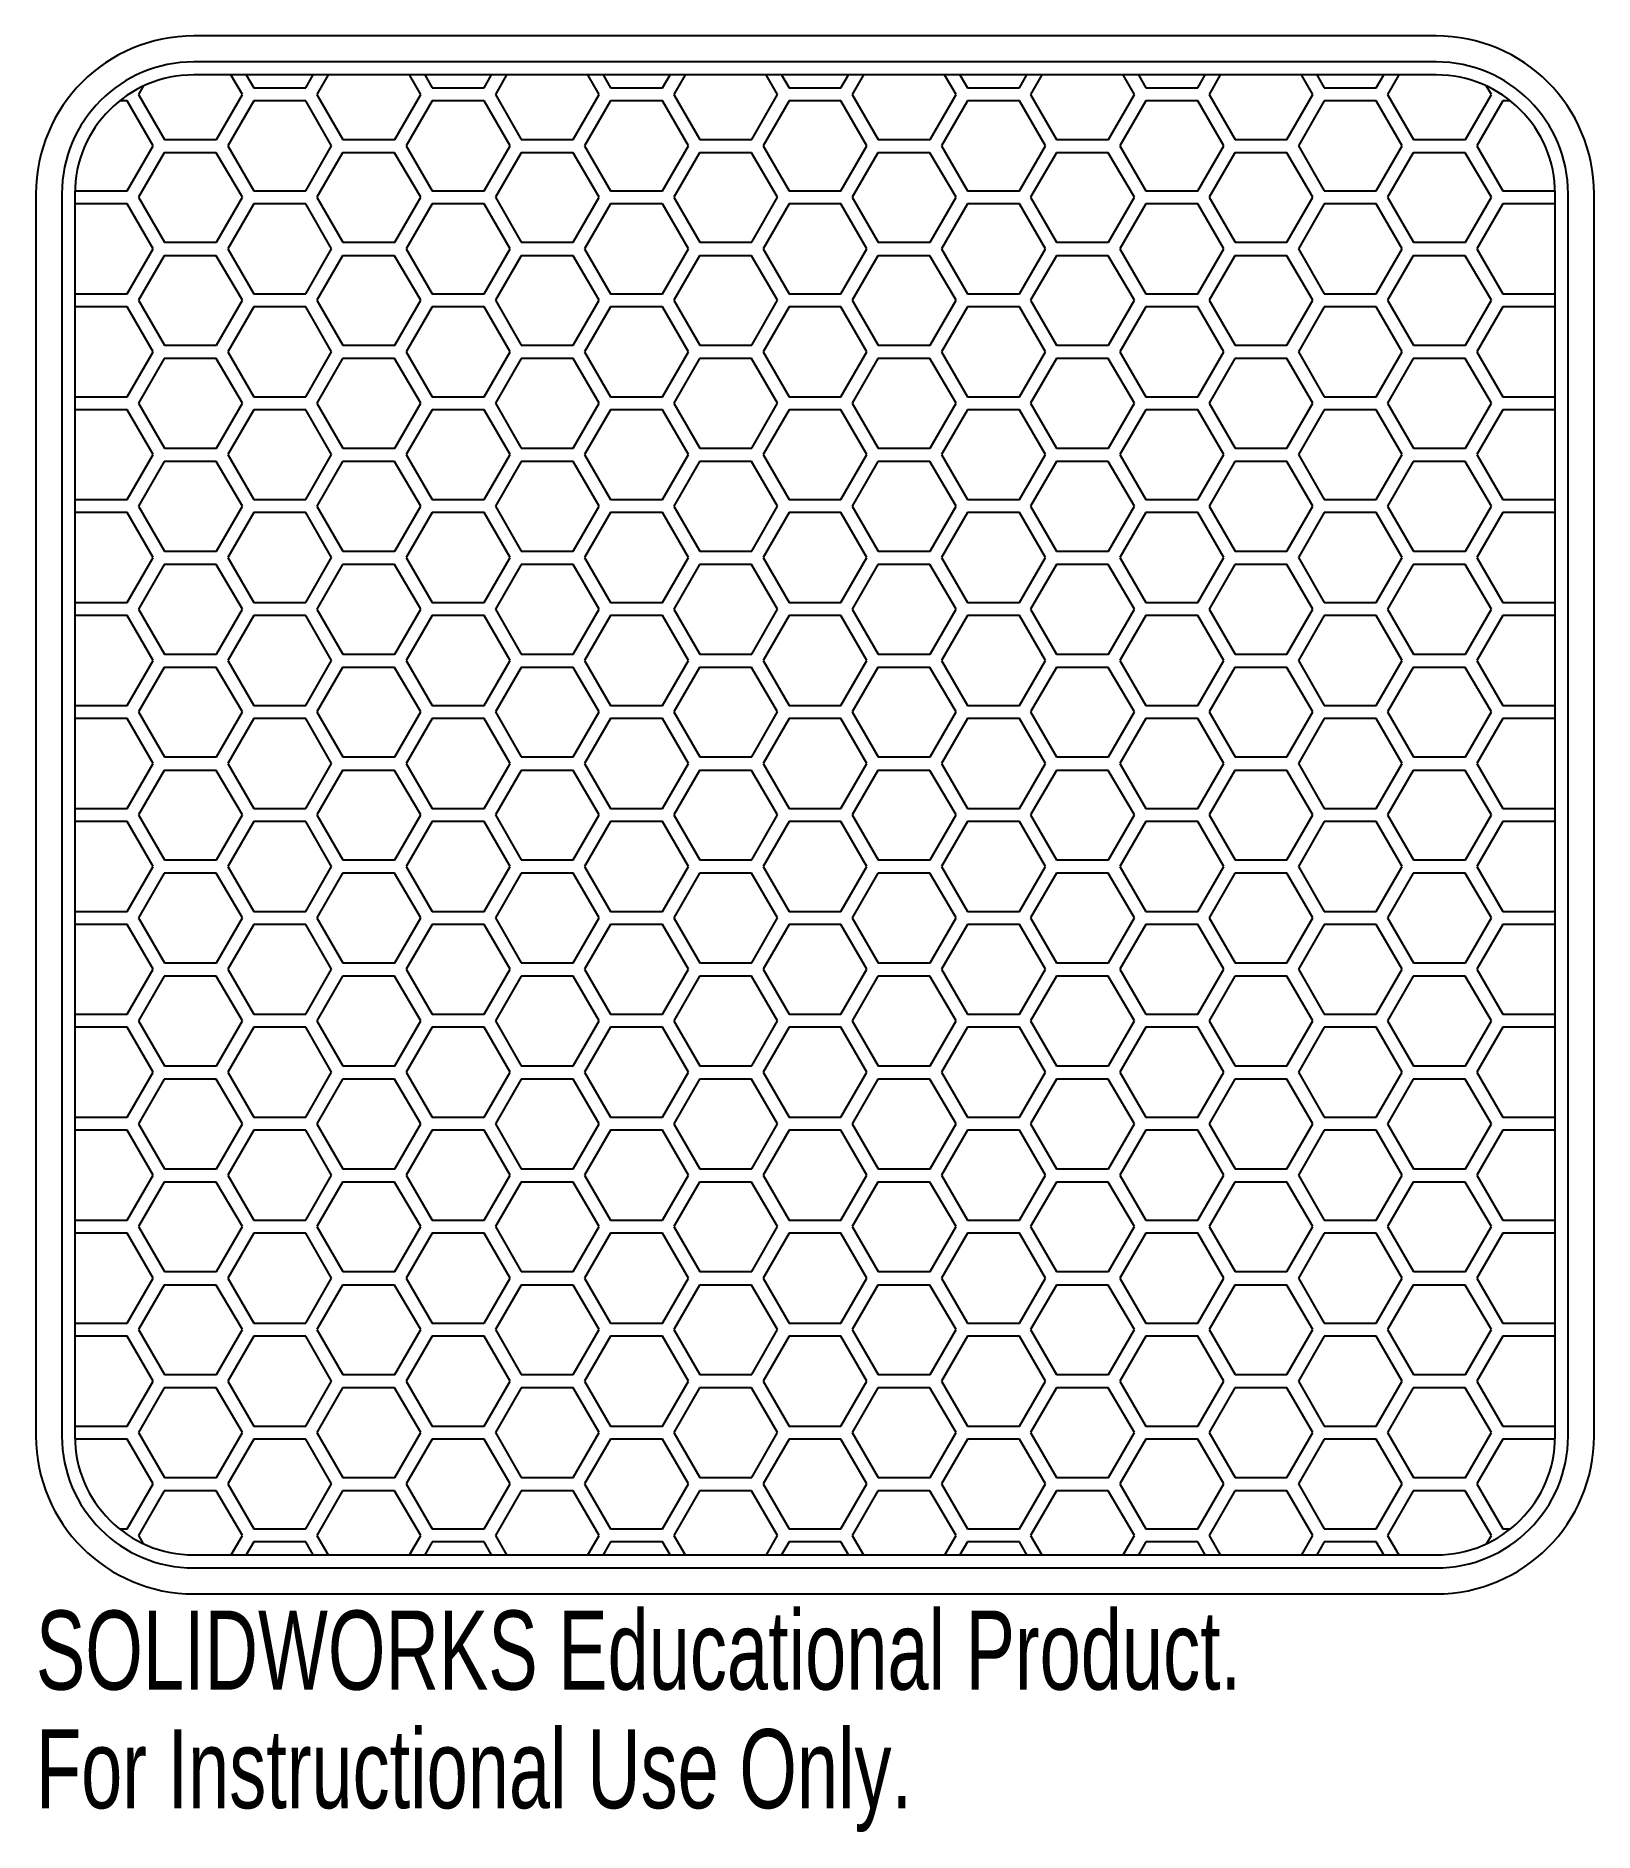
# Model space of a CAD drawing. Header units: inches. Extents: x -1.88 to 1.88, y -2.45 to 1.88.
import ezdxf

# ---------------------------------------------------------------- set-up
doc = ezdxf.new("R2010")
doc.units = ezdxf.units.IN
doc.header["$MEASUREMENT"] = 0
doc.styles.add('SLDTEXTSTYLE0', font='TXT', dxfattribs={"width": 0.7})

msp = doc.modelspace()

# ---------------------------------------------------------------- texts
at = {"color": 7, "linetype": 'Continuous', "char_height": 0.1903, "attachment_point": 1, "style": 'SLDTEXTSTYLE0'}
for s, insert in [('SOLIDWORKS Educational Product.', (-1.875, -1.9151)), ('For Instructional Use Only.', (-1.875, -2.2006))]:
    msp.add_mtext(s, dxfattribs=dict(at, insert=insert))

# ---------------------------------------------------------------- linework, layer by layer
at = {"color": 7, "linetype": 'Continuous'}
for p, q in [((1.495, 1.875), (-1.495, 1.875)), ((1.495, 1.8125), (-1.495, 1.8125)), ((1.495, 1.7812), (-1.495, 1.7812)), ((-1.875, 1.495), (-1.875, -1.495)), ((-1.8125, 1.495), (-1.8125, -1.495)), ((-1.7812, 1.495), (-1.7812, -1.495)), ((1.7812, -1.495), (1.7812, 1.495)), ((1.8125, -1.495), (1.8125, 1.495)), ((1.875, -1.495), (1.875, 1.495)), ((-1.495, -1.7812), (1.495, -1.7812)), ((-1.495, -1.8125), (1.495, -1.8125)), ((-1.495, -1.875), (1.495, -1.875))]:
    msp.add_line(p, q, dxfattribs=at)
at = {"color": 7, "linetype": 'Continuous', "lineweight": 25}
for p, q in [((1.495, 1.8125), (-1.495, 1.8125)), ((1.495, 1.7812), (-1.495, 1.7812)), ((-1.3782, 1.7343), (-1.4058, 1.7812)), ((-1.3689, 1.7812), (-1.3508, 1.7499)), ((-1.2258, 1.7499), (-1.2077, 1.7812)), ((-1.1716, 1.7812), (-1.1987, 1.7343)), ((-0.9487, 1.7343), (-0.9763, 1.7812)), ((-0.9394, 1.7812), (-0.9214, 1.7499)), ((-0.7964, 1.7499), (-0.7783, 1.7812)), ((-0.7422, 1.7812), (-0.7693, 1.7343)), ((-0.5193, 1.7343), (-0.5469, 1.7812)), ((-0.51, 1.7812), (-0.4919, 1.7499)), ((-0.3669, 1.7499), (-0.3488, 1.7812)), ((-0.3128, 1.7812), (-0.3399, 1.7343)), ((-0.0899, 1.7343), (-0.1175, 1.7812)), ((-0.0806, 1.7812), (-0.0625, 1.7499)), ((0.0625, 1.7499), (0.0806, 1.7812)), ((0.1167, 1.7812), (0.0896, 1.7343)), ((0.3396, 1.7343), (0.3119, 1.7812)), ((0.3488, 1.7812), (0.3669, 1.7499)), ((0.4919, 1.7499), (0.51, 1.7812)), ((0.5461, 1.7812), (0.519, 1.7343)), ((0.769, 1.7343), (0.7414, 1.7812)), ((0.7783, 1.7812), (0.7964, 1.7499)), ((0.9214, 1.7499), (0.9394, 1.7812)), ((0.9755, 1.7812), (0.9484, 1.7343)), ((1.1984, 1.7343), (1.1708, 1.7812)), ((1.2077, 1.7812), (1.2258, 1.7499)), ((1.3508, 1.7499), (1.3689, 1.7812)), ((1.405, 1.7812), (1.3779, 1.7343)), ((-1.6167, 1.7541), (-1.6282, 1.7343)), ((-1.6282, 1.7343), (-1.5657, 1.626)), ((-1.4407, 1.626), (-1.3782, 1.7343)), ((-1.3508, 1.7499), (-1.2258, 1.7499)), ((-1.1987, 1.7343), (-1.1362, 1.626)), ((-1.0112, 1.626), (-0.9487, 1.7343)), ((-0.9214, 1.7499), (-0.7964, 1.7499)), ((-0.7693, 1.7343), (-0.7068, 1.626)), ((-0.5818, 1.626), (-0.5193, 1.7343)), ((-0.4919, 1.7499), (-0.3669, 1.7499)), ((-0.3399, 1.7343), (-0.2774, 1.626)), ((-0.1524, 1.626), (-0.0899, 1.7343)), ((-0.0625, 1.7499), (0.0625, 1.7499)), ((0.0896, 1.7343), (0.1521, 1.626)), ((0.2771, 1.626), (0.3396, 1.7343)), ((0.3669, 1.7499), (0.4919, 1.7499)), ((0.519, 1.7343), (0.5815, 1.626)), ((0.7065, 1.626), (0.769, 1.7343)), ((0.7964, 1.7499), (0.9214, 1.7499)), ((0.9484, 1.7343), (1.0109, 1.626)), ((1.1359, 1.626), (1.1984, 1.7343)), ((1.2258, 1.7499), (1.3508, 1.7499)), ((1.3779, 1.7343), (1.4404, 1.626)), ((1.5654, 1.626), (1.6279, 1.7343)), ((1.6279, 1.7343), (1.616, 1.7544)), ((-1.6552, 1.7187), (-1.6736, 1.7187)), ((-1.5927, 1.6104), (-1.6552, 1.7187)), ((-1.3508, 1.7187), (-1.4133, 1.6104)), ((-1.2258, 1.7187), (-1.3508, 1.7187)), ((-1.1633, 1.6104), (-1.2258, 1.7187)), ((-0.9214, 1.7187), (-0.9839, 1.6104)), ((-0.7964, 1.7187), (-0.9214, 1.7187)), ((-0.7339, 1.6104), (-0.7964, 1.7187)), ((-0.4919, 1.7187), (-0.5544, 1.6104)), ((-0.3669, 1.7187), (-0.4919, 1.7187)), ((-0.3044, 1.6104), (-0.3669, 1.7187)), ((-0.0625, 1.7187), (-0.125, 1.6104)), ((0.0625, 1.7187), (-0.0625, 1.7187)), ((0.125, 1.6104), (0.0625, 1.7187)), ((0.3669, 1.7187), (0.3044, 1.6104)), ((0.4919, 1.7187), (0.3669, 1.7187)), ((0.5544, 1.6104), (0.4919, 1.7187)), ((0.7964, 1.7187), (0.7339, 1.6104)), ((0.9214, 1.7187), (0.7964, 1.7187)), ((0.9839, 1.6104), (0.9214, 1.7187)), ((1.2258, 1.7187), (1.1633, 1.6104)), ((1.3508, 1.7187), (1.2258, 1.7187)), ((1.4133, 1.6104), (1.3508, 1.7187)), ((1.6552, 1.7187), (1.5927, 1.6104)), ((1.6736, 1.7187), (1.6552, 1.7187)), ((-1.6552, 1.5022), (-1.5927, 1.6104)), ((-1.5657, 1.626), (-1.4407, 1.626)), ((-1.4133, 1.6104), (-1.3508, 1.5022)), ((-1.2258, 1.5022), (-1.1633, 1.6104)), ((-1.1362, 1.626), (-1.0112, 1.626)), ((-0.9839, 1.6104), (-0.9214, 1.5022)), ((-0.7964, 1.5022), (-0.7339, 1.6104)), ((-0.7068, 1.626), (-0.5818, 1.626)), ((-0.5544, 1.6104), (-0.4919, 1.5022)), ((-0.3669, 1.5022), (-0.3044, 1.6104)), ((-0.2774, 1.626), (-0.1524, 1.626)), ((-0.125, 1.6104), (-0.0625, 1.5022)), ((0.0625, 1.5022), (0.125, 1.6104)), ((0.1521, 1.626), (0.2771, 1.626)), ((0.3044, 1.6104), (0.3669, 1.5022)), ((0.4919, 1.5022), (0.5544, 1.6104)), ((0.5815, 1.626), (0.7065, 1.626)), ((0.7339, 1.6104), (0.7964, 1.5022)), ((0.9214, 1.5022), (0.9839, 1.6104)), ((1.0109, 1.626), (1.1359, 1.626)), ((1.1633, 1.6104), (1.2258, 1.5022)), ((1.3508, 1.5022), (1.4133, 1.6104)), ((1.4404, 1.626), (1.5654, 1.626)), ((1.5927, 1.6104), (1.6552, 1.5022)), ((-1.5662, 1.5938), (-1.6282, 1.4865)), ((-1.4412, 1.5938), (-1.5662, 1.5938)), ((-1.3782, 1.4865), (-1.4412, 1.5938)), ((-1.1368, 1.5938), (-1.1987, 1.4865)), ((-1.0118, 1.5938), (-1.1368, 1.5938)), ((-0.9487, 1.4865), (-1.0118, 1.5938)), ((-0.7074, 1.5938), (-0.7693, 1.4865)), ((-0.5824, 1.5938), (-0.7074, 1.5938)), ((-0.5193, 1.4865), (-0.5824, 1.5938)), ((-0.278, 1.5938), (-0.3399, 1.4865)), ((-0.153, 1.5938), (-0.278, 1.5938)), ((-0.0899, 1.4865), (-0.153, 1.5938)), ((0.1515, 1.5938), (0.0896, 1.4865)), ((0.2765, 1.5938), (0.1515, 1.5938)), ((0.3396, 1.4865), (0.2765, 1.5938)), ((0.5809, 1.5938), (0.519, 1.4865)), ((0.7059, 1.5938), (0.5809, 1.5938)), ((0.769, 1.4865), (0.7059, 1.5938)), ((1.0103, 1.5938), (0.9484, 1.4865)), ((1.1353, 1.5938), (1.0103, 1.5938)), ((1.1984, 1.4865), (1.1353, 1.5938)), ((1.4398, 1.5938), (1.3779, 1.4865)), ((1.5648, 1.5938), (1.4398, 1.5938)), ((1.6279, 1.4865), (1.5648, 1.5938)), ((-1.8125, 1.495), (-1.8125, -1.495)), ((-1.7812, 1.495), (-1.7812, -1.495)), ((-1.7802, 1.4709), (-1.7812, 1.4691)), ((-1.7811, 1.5037), (-1.7802, 1.5022)), ((-1.7802, 1.5022), (-1.6552, 1.5022)), ((-1.6552, 1.4709), (-1.7802, 1.4709)), ((-1.5927, 1.3627), (-1.6552, 1.4709)), ((-1.6282, 1.4865), (-1.5657, 1.3783)), ((-1.4407, 1.3783), (-1.3782, 1.4865)), ((-1.3508, 1.4709), (-1.4133, 1.3627)), ((-1.3508, 1.5022), (-1.2258, 1.5022)), ((-1.2258, 1.4709), (-1.3508, 1.4709)), ((-1.1633, 1.3627), (-1.2258, 1.4709)), ((-1.1987, 1.4865), (-1.1362, 1.3783)), ((-1.0112, 1.3783), (-0.9487, 1.4865)), ((-0.9214, 1.4709), (-0.9839, 1.3627)), ((-0.9214, 1.5022), (-0.7964, 1.5022)), ((-0.7964, 1.4709), (-0.9214, 1.4709)), ((-0.7339, 1.3627), (-0.7964, 1.4709)), ((-0.7693, 1.4865), (-0.7068, 1.3783)), ((-0.5818, 1.3783), (-0.5193, 1.4865)), ((-0.4919, 1.4709), (-0.5544, 1.3627)), ((-0.4919, 1.5022), (-0.3669, 1.5022)), ((-0.3669, 1.4709), (-0.4919, 1.4709)), ((-0.3044, 1.3627), (-0.3669, 1.4709)), ((-0.3399, 1.4865), (-0.2774, 1.3783)), ((-0.1524, 1.3783), (-0.0899, 1.4865)), ((-0.0625, 1.4709), (-0.125, 1.3627)), ((-0.0625, 1.5022), (0.0625, 1.5022)), ((0.0625, 1.4709), (-0.0625, 1.4709)), ((0.125, 1.3627), (0.0625, 1.4709)), ((0.0896, 1.4865), (0.1521, 1.3783)), ((0.2771, 1.3783), (0.3396, 1.4865)), ((0.3669, 1.4709), (0.3044, 1.3627)), ((0.3669, 1.5022), (0.4919, 1.5022)), ((0.4919, 1.4709), (0.3669, 1.4709)), ((0.5544, 1.3627), (0.4919, 1.4709)), ((0.519, 1.4865), (0.5815, 1.3783)), ((0.7065, 1.3783), (0.769, 1.4865)), ((0.7964, 1.4709), (0.7339, 1.3627)), ((0.7964, 1.5022), (0.9214, 1.5022)), ((0.9214, 1.4709), (0.7964, 1.4709)), ((0.9839, 1.3627), (0.9214, 1.4709)), ((0.9484, 1.4865), (1.0109, 1.3783)), ((1.1359, 1.3783), (1.1984, 1.4865)), ((1.2258, 1.4709), (1.1633, 1.3627)), ((1.2258, 1.5022), (1.3508, 1.5022)), ((1.3508, 1.4709), (1.2258, 1.4709)), ((1.4133, 1.3627), (1.3508, 1.4709)), ((1.3779, 1.4865), (1.4404, 1.3783)), ((1.5654, 1.3783), (1.6279, 1.4865)), ((1.6552, 1.4709), (1.5927, 1.3627)), ((1.6552, 1.5022), (1.7802, 1.5022)), ((1.7802, 1.4709), (1.6552, 1.4709)), ((1.7802, 1.5022), (1.7811, 1.5037)), ((1.7812, 1.4691), (1.7802, 1.4709)), ((1.7812, -1.495), (1.7812, 1.495)), ((1.8125, -1.495), (1.8125, 1.495)), ((-1.6552, 1.2544), (-1.5927, 1.3627)), ((-1.5662, 1.346), (-1.6282, 1.2388)), ((-1.4412, 1.346), (-1.5662, 1.346)), ((-1.5657, 1.3783), (-1.4407, 1.3783)), ((-1.3782, 1.2388), (-1.4412, 1.346)), ((-1.4133, 1.3627), (-1.3508, 1.2544)), ((-1.2258, 1.2544), (-1.1633, 1.3627)), ((-1.1368, 1.346), (-1.1987, 1.2388)), ((-1.0118, 1.346), (-1.1368, 1.346)), ((-1.1362, 1.3783), (-1.0112, 1.3783)), ((-0.9487, 1.2388), (-1.0118, 1.346)), ((-0.9839, 1.3627), (-0.9214, 1.2544)), ((-0.7964, 1.2544), (-0.7339, 1.3627)), ((-0.7074, 1.346), (-0.7693, 1.2388)), ((-0.5824, 1.346), (-0.7074, 1.346)), ((-0.7068, 1.3783), (-0.5818, 1.3783)), ((-0.5193, 1.2388), (-0.5824, 1.346)), ((-0.5544, 1.3627), (-0.4919, 1.2544)), ((-0.3669, 1.2544), (-0.3044, 1.3627)), ((-0.278, 1.346), (-0.3399, 1.2388)), ((-0.153, 1.346), (-0.278, 1.346)), ((-0.2774, 1.3783), (-0.1524, 1.3783)), ((-0.0899, 1.2388), (-0.153, 1.346)), ((-0.125, 1.3627), (-0.0625, 1.2544)), ((0.0625, 1.2544), (0.125, 1.3627)), ((0.1515, 1.346), (0.0896, 1.2388)), ((0.2765, 1.346), (0.1515, 1.346)), ((0.1521, 1.3783), (0.2771, 1.3783)), ((0.3396, 1.2388), (0.2765, 1.346)), ((0.3044, 1.3627), (0.3669, 1.2544)), ((0.4919, 1.2544), (0.5544, 1.3627)), ((0.5809, 1.346), (0.519, 1.2388)), ((0.7059, 1.346), (0.5809, 1.346)), ((0.5815, 1.3783), (0.7065, 1.3783)), ((0.769, 1.2388), (0.7059, 1.346)), ((0.7339, 1.3627), (0.7964, 1.2544)), ((0.9214, 1.2544), (0.9839, 1.3627)), ((1.0103, 1.346), (0.9484, 1.2388)), ((1.1353, 1.346), (1.0103, 1.346)), ((1.0109, 1.3783), (1.1359, 1.3783)), ((1.1984, 1.2388), (1.1353, 1.346)), ((1.1633, 1.3627), (1.2258, 1.2544)), ((1.3508, 1.2544), (1.4133, 1.3627)), ((1.4398, 1.346), (1.3779, 1.2388)), ((1.5648, 1.346), (1.4398, 1.346)), ((1.4404, 1.3783), (1.5654, 1.3783)), ((1.6279, 1.2388), (1.5648, 1.346)), ((1.5927, 1.3627), (1.6552, 1.2544)), ((-1.7812, 1.2562), (-1.7802, 1.2544)), ((-1.7802, 1.2544), (-1.6552, 1.2544)), ((-1.3508, 1.2544), (-1.2258, 1.2544)), ((-0.9214, 1.2544), (-0.7964, 1.2544)), ((-0.4919, 1.2544), (-0.3669, 1.2544)), ((-0.0625, 1.2544), (0.0625, 1.2544)), ((0.3669, 1.2544), (0.4919, 1.2544)), ((0.7964, 1.2544), (0.9214, 1.2544)), ((1.2258, 1.2544), (1.3508, 1.2544)), ((1.6552, 1.2544), (1.7802, 1.2544)), ((1.7802, 1.2544), (1.7812, 1.2562)), ((-1.7802, 1.2232), (-1.7812, 1.2214)), ((-1.6552, 1.2232), (-1.7802, 1.2232)), ((-1.5927, 1.1149), (-1.6552, 1.2232)), ((-1.6282, 1.2388), (-1.5657, 1.1305)), ((-1.4407, 1.1305), (-1.3782, 1.2388)), ((-1.3508, 1.2232), (-1.4133, 1.1149)), ((-1.2258, 1.2232), (-1.3508, 1.2232)), ((-1.1633, 1.1149), (-1.2258, 1.2232)), ((-1.1987, 1.2388), (-1.1362, 1.1305)), ((-1.0112, 1.1305), (-0.9487, 1.2388)), ((-0.9214, 1.2232), (-0.9839, 1.1149)), ((-0.7964, 1.2232), (-0.9214, 1.2232)), ((-0.7339, 1.1149), (-0.7964, 1.2232)), ((-0.7693, 1.2388), (-0.7068, 1.1305)), ((-0.5818, 1.1305), (-0.5193, 1.2388)), ((-0.4919, 1.2232), (-0.5544, 1.1149)), ((-0.3669, 1.2232), (-0.4919, 1.2232)), ((-0.3044, 1.1149), (-0.3669, 1.2232)), ((-0.3399, 1.2388), (-0.2774, 1.1305)), ((-0.1524, 1.1305), (-0.0899, 1.2388)), ((-0.0625, 1.2232), (-0.125, 1.1149)), ((0.0625, 1.2232), (-0.0625, 1.2232)), ((0.125, 1.1149), (0.0625, 1.2232)), ((0.0896, 1.2388), (0.1521, 1.1305)), ((0.2771, 1.1305), (0.3396, 1.2388)), ((0.3669, 1.2232), (0.3044, 1.1149)), ((0.4919, 1.2232), (0.3669, 1.2232)), ((0.5544, 1.1149), (0.4919, 1.2232)), ((0.519, 1.2388), (0.5815, 1.1305)), ((0.7065, 1.1305), (0.769, 1.2388)), ((0.7964, 1.2232), (0.7339, 1.1149)), ((0.9214, 1.2232), (0.7964, 1.2232)), ((0.9839, 1.1149), (0.9214, 1.2232)), ((0.9484, 1.2388), (1.0109, 1.1305)), ((1.1359, 1.1305), (1.1984, 1.2388)), ((1.2258, 1.2232), (1.1633, 1.1149)), ((1.3508, 1.2232), (1.2258, 1.2232)), ((1.4133, 1.1149), (1.3508, 1.2232)), ((1.3779, 1.2388), (1.4404, 1.1305)), ((1.5654, 1.1305), (1.6279, 1.2388)), ((1.6552, 1.2232), (1.5927, 1.1149)), ((1.7802, 1.2232), (1.6552, 1.2232)), ((1.7812, 1.2214), (1.7802, 1.2232)), ((-1.5657, 1.1305), (-1.4407, 1.1305)), ((-1.1362, 1.1305), (-1.0112, 1.1305)), ((-0.7068, 1.1305), (-0.5818, 1.1305)), ((-0.2774, 1.1305), (-0.1524, 1.1305)), ((0.1521, 1.1305), (0.2771, 1.1305)), ((0.5815, 1.1305), (0.7065, 1.1305)), ((1.0109, 1.1305), (1.1359, 1.1305)), ((1.4404, 1.1305), (1.5654, 1.1305)), ((-1.6552, 1.0066), (-1.5927, 1.1149)), ((-1.5662, 1.0983), (-1.6282, 0.991)), ((-1.4412, 1.0983), (-1.5662, 1.0983)), ((-1.3782, 0.991), (-1.4412, 1.0983)), ((-1.4133, 1.1149), (-1.3508, 1.0066)), ((-1.2258, 1.0066), (-1.1633, 1.1149)), ((-1.1368, 1.0983), (-1.1987, 0.991)), ((-1.0118, 1.0983), (-1.1368, 1.0983)), ((-0.9487, 0.991), (-1.0118, 1.0983)), ((-0.9839, 1.1149), (-0.9214, 1.0066)), ((-0.7964, 1.0066), (-0.7339, 1.1149)), ((-0.7074, 1.0983), (-0.7693, 0.991)), ((-0.5824, 1.0983), (-0.7074, 1.0983)), ((-0.5193, 0.991), (-0.5824, 1.0983)), ((-0.5544, 1.1149), (-0.4919, 1.0066)), ((-0.3669, 1.0066), (-0.3044, 1.1149)), ((-0.278, 1.0983), (-0.3399, 0.991)), ((-0.153, 1.0983), (-0.278, 1.0983)), ((-0.0899, 0.991), (-0.153, 1.0983)), ((-0.125, 1.1149), (-0.0625, 1.0066)), ((0.0625, 1.0066), (0.125, 1.1149)), ((0.1515, 1.0983), (0.0896, 0.991)), ((0.2765, 1.0983), (0.1515, 1.0983)), ((0.3396, 0.991), (0.2765, 1.0983)), ((0.3044, 1.1149), (0.3669, 1.0066)), ((0.4919, 1.0066), (0.5544, 1.1149)), ((0.5809, 1.0983), (0.519, 0.991)), ((0.7059, 1.0983), (0.5809, 1.0983)), ((0.769, 0.991), (0.7059, 1.0983)), ((0.7339, 1.1149), (0.7964, 1.0066)), ((0.9214, 1.0066), (0.9839, 1.1149)), ((1.0103, 1.0983), (0.9484, 0.991)), ((1.1353, 1.0983), (1.0103, 1.0983)), ((1.1984, 0.991), (1.1353, 1.0983)), ((1.1633, 1.1149), (1.2258, 1.0066)), ((1.3508, 1.0066), (1.4133, 1.1149)), ((1.4398, 1.0983), (1.3779, 0.991)), ((1.5648, 1.0983), (1.4398, 1.0983)), ((1.6279, 0.991), (1.5648, 1.0983)), ((1.5927, 1.1149), (1.6552, 1.0066)), ((-1.7812, 1.0084), (-1.7802, 1.0066)), ((-1.7802, 1.0066), (-1.6552, 1.0066)), ((-1.3508, 1.0066), (-1.2258, 1.0066)), ((-0.9214, 1.0066), (-0.7964, 1.0066)), ((-0.4919, 1.0066), (-0.3669, 1.0066)), ((-0.0625, 1.0066), (0.0625, 1.0066)), ((0.3669, 1.0066), (0.4919, 1.0066)), ((0.7964, 1.0066), (0.9214, 1.0066)), ((1.2258, 1.0066), (1.3508, 1.0066)), ((1.6552, 1.0066), (1.7802, 1.0066)), ((1.7802, 1.0066), (1.7812, 1.0084)), ((-1.7802, 0.9754), (-1.7812, 0.9736)), ((-1.6552, 0.9754), (-1.7802, 0.9754)), ((-1.5927, 0.8671), (-1.6552, 0.9754)), ((-1.6282, 0.991), (-1.5657, 0.8828)), ((-1.4407, 0.8828), (-1.3782, 0.991)), ((-1.3508, 0.9754), (-1.4133, 0.8671)), ((-1.2258, 0.9754), (-1.3508, 0.9754)), ((-1.1633, 0.8671), (-1.2258, 0.9754)), ((-1.1987, 0.991), (-1.1362, 0.8828)), ((-1.0112, 0.8828), (-0.9487, 0.991)), ((-0.9214, 0.9754), (-0.9839, 0.8671)), ((-0.7964, 0.9754), (-0.9214, 0.9754)), ((-0.7339, 0.8671), (-0.7964, 0.9754)), ((-0.7693, 0.991), (-0.7068, 0.8828)), ((-0.5818, 0.8828), (-0.5193, 0.991)), ((-0.4919, 0.9754), (-0.5544, 0.8671)), ((-0.3669, 0.9754), (-0.4919, 0.9754)), ((-0.3044, 0.8671), (-0.3669, 0.9754)), ((-0.3399, 0.991), (-0.2774, 0.8828)), ((-0.1524, 0.8828), (-0.0899, 0.991)), ((-0.0625, 0.9754), (-0.125, 0.8671)), ((0.0625, 0.9754), (-0.0625, 0.9754)), ((0.125, 0.8671), (0.0625, 0.9754)), ((0.0896, 0.991), (0.1521, 0.8828)), ((0.2771, 0.8828), (0.3396, 0.991)), ((0.3669, 0.9754), (0.3044, 0.8671)), ((0.4919, 0.9754), (0.3669, 0.9754)), ((0.5544, 0.8671), (0.4919, 0.9754)), ((0.519, 0.991), (0.5815, 0.8828)), ((0.7065, 0.8828), (0.769, 0.991)), ((0.7964, 0.9754), (0.7339, 0.8671)), ((0.9214, 0.9754), (0.7964, 0.9754)), ((0.9839, 0.8671), (0.9214, 0.9754)), ((0.9484, 0.991), (1.0109, 0.8828)), ((1.1359, 0.8828), (1.1984, 0.991)), ((1.2258, 0.9754), (1.1633, 0.8671)), ((1.3508, 0.9754), (1.2258, 0.9754)), ((1.4133, 0.8671), (1.3508, 0.9754)), ((1.3779, 0.991), (1.4404, 0.8828)), ((1.5654, 0.8828), (1.6279, 0.991)), ((1.6552, 0.9754), (1.5927, 0.8671)), ((1.7802, 0.9754), (1.6552, 0.9754)), ((1.7812, 0.9736), (1.7802, 0.9754)), ((-1.6552, 0.7589), (-1.5927, 0.8671)), ((-1.5657, 0.8828), (-1.4407, 0.8828)), ((-1.4133, 0.8671), (-1.3508, 0.7589)), ((-1.2258, 0.7589), (-1.1633, 0.8671)), ((-1.1362, 0.8828), (-1.0112, 0.8828)), ((-0.9839, 0.8671), (-0.9214, 0.7589)), ((-0.7964, 0.7589), (-0.7339, 0.8671)), ((-0.7068, 0.8828), (-0.5818, 0.8828)), ((-0.5544, 0.8671), (-0.4919, 0.7589)), ((-0.3669, 0.7589), (-0.3044, 0.8671)), ((-0.2774, 0.8828), (-0.1524, 0.8828)), ((-0.125, 0.8671), (-0.0625, 0.7589)), ((0.0625, 0.7589), (0.125, 0.8671)), ((0.1521, 0.8828), (0.2771, 0.8828)), ((0.3044, 0.8671), (0.3669, 0.7589)), ((0.4919, 0.7589), (0.5544, 0.8671)), ((0.5815, 0.8828), (0.7065, 0.8828)), ((0.7339, 0.8671), (0.7964, 0.7589)), ((0.9214, 0.7589), (0.9839, 0.8671)), ((1.0109, 0.8828), (1.1359, 0.8828)), ((1.1633, 0.8671), (1.2258, 0.7589)), ((1.3508, 0.7589), (1.4133, 0.8671)), ((1.4404, 0.8828), (1.5654, 0.8828)), ((1.5927, 0.8671), (1.6552, 0.7589)), ((-1.5662, 0.8505), (-1.6282, 0.7433)), ((-1.4412, 0.8505), (-1.5662, 0.8505)), ((-1.3782, 0.7433), (-1.4412, 0.8505)), ((-1.1368, 0.8505), (-1.1987, 0.7433)), ((-1.0118, 0.8505), (-1.1368, 0.8505)), ((-0.9487, 0.7433), (-1.0118, 0.8505)), ((-0.7074, 0.8505), (-0.7693, 0.7433)), ((-0.5824, 0.8505), (-0.7074, 0.8505)), ((-0.5193, 0.7433), (-0.5824, 0.8505)), ((-0.278, 0.8505), (-0.3399, 0.7433)), ((-0.153, 0.8505), (-0.278, 0.8505)), ((-0.0899, 0.7433), (-0.153, 0.8505)), ((0.1515, 0.8505), (0.0896, 0.7433)), ((0.2765, 0.8505), (0.1515, 0.8505)), ((0.3396, 0.7433), (0.2765, 0.8505)), ((0.5809, 0.8505), (0.519, 0.7433)), ((0.7059, 0.8505), (0.5809, 0.8505)), ((0.769, 0.7433), (0.7059, 0.8505)), ((1.0103, 0.8505), (0.9484, 0.7433)), ((1.1353, 0.8505), (1.0103, 0.8505)), ((1.1984, 0.7433), (1.1353, 0.8505)), ((1.4398, 0.8505), (1.3779, 0.7433)), ((1.5648, 0.8505), (1.4398, 0.8505)), ((1.6279, 0.7433), (1.5648, 0.8505)), ((-1.7812, 0.7607), (-1.7802, 0.7589)), ((-1.7802, 0.7589), (-1.6552, 0.7589)), ((-1.6282, 0.7433), (-1.5657, 0.635)), ((-1.4407, 0.635), (-1.3782, 0.7433)), ((-1.3508, 0.7589), (-1.2258, 0.7589)), ((-1.1987, 0.7433), (-1.1362, 0.635)), ((-1.0112, 0.635), (-0.9487, 0.7433)), ((-0.9214, 0.7589), (-0.7964, 0.7589)), ((-0.7693, 0.7433), (-0.7068, 0.635)), ((-0.5818, 0.635), (-0.5193, 0.7433)), ((-0.4919, 0.7589), (-0.3669, 0.7589)), ((-0.3399, 0.7433), (-0.2774, 0.635)), ((-0.1524, 0.635), (-0.0899, 0.7433)), ((-0.0625, 0.7589), (0.0625, 0.7589)), ((0.0896, 0.7433), (0.1521, 0.635)), ((0.2771, 0.635), (0.3396, 0.7433)), ((0.3669, 0.7589), (0.4919, 0.7589)), ((0.519, 0.7433), (0.5815, 0.635)), ((0.7065, 0.635), (0.769, 0.7433)), ((0.7964, 0.7589), (0.9214, 0.7589)), ((0.9484, 0.7433), (1.0109, 0.635)), ((1.1359, 0.635), (1.1984, 0.7433)), ((1.2258, 0.7589), (1.3508, 0.7589)), ((1.3779, 0.7433), (1.4404, 0.635)), ((1.5654, 0.635), (1.6279, 0.7433)), ((1.6552, 0.7589), (1.7802, 0.7589)), ((1.7802, 0.7589), (1.7812, 0.7607)), ((-1.7802, 0.7276), (-1.7812, 0.7259)), ((-1.6552, 0.7276), (-1.7802, 0.7276)), ((-1.5927, 0.6194), (-1.6552, 0.7276)), ((-1.3508, 0.7276), (-1.4133, 0.6194)), ((-1.2258, 0.7276), (-1.3508, 0.7276)), ((-1.1633, 0.6194), (-1.2258, 0.7276)), ((-0.9214, 0.7276), (-0.9839, 0.6194)), ((-0.7964, 0.7276), (-0.9214, 0.7276)), ((-0.7339, 0.6194), (-0.7964, 0.7276)), ((-0.4919, 0.7276), (-0.5544, 0.6194)), ((-0.3669, 0.7276), (-0.4919, 0.7276)), ((-0.3044, 0.6194), (-0.3669, 0.7276)), ((-0.0625, 0.7276), (-0.125, 0.6194)), ((0.0625, 0.7276), (-0.0625, 0.7276)), ((0.125, 0.6194), (0.0625, 0.7276)), ((0.3669, 0.7276), (0.3044, 0.6194)), ((0.4919, 0.7276), (0.3669, 0.7276)), ((0.5544, 0.6194), (0.4919, 0.7276)), ((0.7964, 0.7276), (0.7339, 0.6194)), ((0.9214, 0.7276), (0.7964, 0.7276)), ((0.9839, 0.6194), (0.9214, 0.7276)), ((1.2258, 0.7276), (1.1633, 0.6194)), ((1.3508, 0.7276), (1.2258, 0.7276)), ((1.4133, 0.6194), (1.3508, 0.7276)), ((1.6552, 0.7276), (1.5927, 0.6194)), ((1.7802, 0.7276), (1.6552, 0.7276)), ((1.7812, 0.7259), (1.7802, 0.7276)), ((-1.6552, 0.5111), (-1.5927, 0.6194)), ((-1.5657, 0.635), (-1.4407, 0.635)), ((-1.4133, 0.6194), (-1.3508, 0.5111)), ((-1.2258, 0.5111), (-1.1633, 0.6194)), ((-1.1362, 0.635), (-1.0112, 0.635)), ((-0.9839, 0.6194), (-0.9214, 0.5111)), ((-0.7964, 0.5111), (-0.7339, 0.6194)), ((-0.7068, 0.635), (-0.5818, 0.635)), ((-0.5544, 0.6194), (-0.4919, 0.5111)), ((-0.3669, 0.5111), (-0.3044, 0.6194)), ((-0.2774, 0.635), (-0.1524, 0.635)), ((-0.125, 0.6194), (-0.0625, 0.5111)), ((0.0625, 0.5111), (0.125, 0.6194)), ((0.1521, 0.635), (0.2771, 0.635)), ((0.3044, 0.6194), (0.3669, 0.5111)), ((0.4919, 0.5111), (0.5544, 0.6194)), ((0.5815, 0.635), (0.7065, 0.635)), ((0.7339, 0.6194), (0.7964, 0.5111)), ((0.9214, 0.5111), (0.9839, 0.6194)), ((1.0109, 0.635), (1.1359, 0.635)), ((1.1633, 0.6194), (1.2258, 0.5111)), ((1.3508, 0.5111), (1.4133, 0.6194)), ((1.4404, 0.635), (1.5654, 0.635)), ((1.5927, 0.6194), (1.6552, 0.5111)), ((-1.5662, 0.6028), (-1.6282, 0.4955)), ((-1.4412, 0.6028), (-1.5662, 0.6028)), ((-1.3782, 0.4955), (-1.4412, 0.6028)), ((-1.1368, 0.6028), (-1.1987, 0.4955)), ((-1.0118, 0.6028), (-1.1368, 0.6028)), ((-0.9487, 0.4955), (-1.0118, 0.6028)), ((-0.7074, 0.6028), (-0.7693, 0.4955)), ((-0.5824, 0.6028), (-0.7074, 0.6028)), ((-0.5193, 0.4955), (-0.5824, 0.6028)), ((-0.278, 0.6028), (-0.3399, 0.4955)), ((-0.153, 0.6028), (-0.278, 0.6028)), ((-0.0899, 0.4955), (-0.153, 0.6028)), ((0.1515, 0.6028), (0.0896, 0.4955)), ((0.2765, 0.6028), (0.1515, 0.6028)), ((0.3396, 0.4955), (0.2765, 0.6028)), ((0.5809, 0.6028), (0.519, 0.4955)), ((0.7059, 0.6028), (0.5809, 0.6028)), ((0.769, 0.4955), (0.7059, 0.6028)), ((1.0103, 0.6028), (0.9484, 0.4955)), ((1.1353, 0.6028), (1.0103, 0.6028)), ((1.1984, 0.4955), (1.1353, 0.6028)), ((1.4398, 0.6028), (1.3779, 0.4955)), ((1.5648, 0.6028), (1.4398, 0.6028)), ((1.6279, 0.4955), (1.5648, 0.6028)), ((-1.7812, 0.5129), (-1.7802, 0.5111)), ((-1.7802, 0.4799), (-1.7812, 0.4781)), ((-1.7802, 0.5111), (-1.6552, 0.5111)), ((-1.6552, 0.4799), (-1.7802, 0.4799)), ((-1.5927, 0.3716), (-1.6552, 0.4799)), ((-1.6282, 0.4955), (-1.5657, 0.3873)), ((-1.4407, 0.3873), (-1.3782, 0.4955)), ((-1.3508, 0.4799), (-1.4133, 0.3716)), ((-1.3508, 0.5111), (-1.2258, 0.5111)), ((-1.2258, 0.4799), (-1.3508, 0.4799)), ((-1.1633, 0.3716), (-1.2258, 0.4799)), ((-1.1987, 0.4955), (-1.1362, 0.3873)), ((-1.0112, 0.3873), (-0.9487, 0.4955)), ((-0.9214, 0.4799), (-0.9839, 0.3716)), ((-0.9214, 0.5111), (-0.7964, 0.5111)), ((-0.7964, 0.4799), (-0.9214, 0.4799)), ((-0.7339, 0.3716), (-0.7964, 0.4799)), ((-0.7693, 0.4955), (-0.7068, 0.3873)), ((-0.5818, 0.3873), (-0.5193, 0.4955)), ((-0.4919, 0.4799), (-0.5544, 0.3716)), ((-0.4919, 0.5111), (-0.3669, 0.5111)), ((-0.3669, 0.4799), (-0.4919, 0.4799)), ((-0.3044, 0.3716), (-0.3669, 0.4799)), ((-0.3399, 0.4955), (-0.2774, 0.3873)), ((-0.1524, 0.3873), (-0.0899, 0.4955)), ((-0.0625, 0.4799), (-0.125, 0.3716)), ((-0.0625, 0.5111), (0.0625, 0.5111)), ((0.0625, 0.4799), (-0.0625, 0.4799)), ((0.125, 0.3716), (0.0625, 0.4799)), ((0.0896, 0.4955), (0.1521, 0.3873)), ((0.2771, 0.3873), (0.3396, 0.4955)), ((0.3669, 0.4799), (0.3044, 0.3716)), ((0.3669, 0.5111), (0.4919, 0.5111)), ((0.4919, 0.4799), (0.3669, 0.4799)), ((0.5544, 0.3716), (0.4919, 0.4799)), ((0.519, 0.4955), (0.5815, 0.3873)), ((0.7065, 0.3873), (0.769, 0.4955)), ((0.7964, 0.4799), (0.7339, 0.3716)), ((0.7964, 0.5111), (0.9214, 0.5111)), ((0.9214, 0.4799), (0.7964, 0.4799)), ((0.9839, 0.3716), (0.9214, 0.4799)), ((0.9484, 0.4955), (1.0109, 0.3873)), ((1.1359, 0.3873), (1.1984, 0.4955)), ((1.2258, 0.4799), (1.1633, 0.3716)), ((1.2258, 0.5111), (1.3508, 0.5111)), ((1.3508, 0.4799), (1.2258, 0.4799)), ((1.4133, 0.3716), (1.3508, 0.4799)), ((1.3779, 0.4955), (1.4404, 0.3873)), ((1.5654, 0.3873), (1.6279, 0.4955)), ((1.6552, 0.4799), (1.5927, 0.3716)), ((1.6552, 0.5111), (1.7802, 0.5111)), ((1.7802, 0.4799), (1.6552, 0.4799)), ((1.7802, 0.5111), (1.7812, 0.5129)), ((1.7812, 0.4781), (1.7802, 0.4799)), ((-1.6552, 0.2634), (-1.5927, 0.3716)), ((-1.5662, 0.355), (-1.6282, 0.2478)), ((-1.4412, 0.355), (-1.5662, 0.355)), ((-1.5657, 0.3873), (-1.4407, 0.3873)), ((-1.3782, 0.2478), (-1.4412, 0.355)), ((-1.4133, 0.3716), (-1.3508, 0.2634)), ((-1.2258, 0.2634), (-1.1633, 0.3716)), ((-1.1368, 0.355), (-1.1987, 0.2478)), ((-1.0118, 0.355), (-1.1368, 0.355)), ((-1.1362, 0.3873), (-1.0112, 0.3873)), ((-0.9487, 0.2478), (-1.0118, 0.355)), ((-0.9839, 0.3716), (-0.9214, 0.2634)), ((-0.7964, 0.2634), (-0.7339, 0.3716)), ((-0.7074, 0.355), (-0.7693, 0.2478)), ((-0.5824, 0.355), (-0.7074, 0.355)), ((-0.7068, 0.3873), (-0.5818, 0.3873)), ((-0.5193, 0.2478), (-0.5824, 0.355)), ((-0.5544, 0.3716), (-0.4919, 0.2634)), ((-0.3669, 0.2634), (-0.3044, 0.3716)), ((-0.278, 0.355), (-0.3399, 0.2478)), ((-0.153, 0.355), (-0.278, 0.355)), ((-0.2774, 0.3873), (-0.1524, 0.3873)), ((-0.0899, 0.2478), (-0.153, 0.355)), ((-0.125, 0.3716), (-0.0625, 0.2634)), ((0.0625, 0.2634), (0.125, 0.3716)), ((0.1515, 0.355), (0.0896, 0.2478)), ((0.2765, 0.355), (0.1515, 0.355)), ((0.1521, 0.3873), (0.2771, 0.3873)), ((0.3396, 0.2478), (0.2765, 0.355)), ((0.3044, 0.3716), (0.3669, 0.2634)), ((0.4919, 0.2634), (0.5544, 0.3716)), ((0.5809, 0.355), (0.519, 0.2478)), ((0.7059, 0.355), (0.5809, 0.355)), ((0.5815, 0.3873), (0.7065, 0.3873)), ((0.769, 0.2478), (0.7059, 0.355)), ((0.7339, 0.3716), (0.7964, 0.2634)), ((0.9214, 0.2634), (0.9839, 0.3716)), ((1.0103, 0.355), (0.9484, 0.2478)), ((1.1353, 0.355), (1.0103, 0.355)), ((1.0109, 0.3873), (1.1359, 0.3873)), ((1.1984, 0.2478), (1.1353, 0.355)), ((1.1633, 0.3716), (1.2258, 0.2634)), ((1.3508, 0.2634), (1.4133, 0.3716)), ((1.4398, 0.355), (1.3779, 0.2478)), ((1.5648, 0.355), (1.4398, 0.355)), ((1.4404, 0.3873), (1.5654, 0.3873)), ((1.6279, 0.2478), (1.5648, 0.355)), ((1.5927, 0.3716), (1.6552, 0.2634)), ((-1.7812, 0.2652), (-1.7802, 0.2634)), ((-1.7802, 0.2634), (-1.6552, 0.2634)), ((-1.3508, 0.2634), (-1.2258, 0.2634)), ((-0.9214, 0.2634), (-0.7964, 0.2634)), ((-0.4919, 0.2634), (-0.3669, 0.2634)), ((-0.0625, 0.2634), (0.0625, 0.2634)), ((0.3669, 0.2634), (0.4919, 0.2634)), ((0.7964, 0.2634), (0.9214, 0.2634)), ((1.2258, 0.2634), (1.3508, 0.2634)), ((1.6552, 0.2634), (1.7802, 0.2634)), ((1.7802, 0.2634), (1.7812, 0.2652)), ((-1.7802, 0.2321), (-1.7812, 0.2303)), ((-1.6552, 0.2321), (-1.7802, 0.2321)), ((-1.5927, 0.1239), (-1.6552, 0.2321)), ((-1.6282, 0.2478), (-1.5657, 0.1395)), ((-1.4407, 0.1395), (-1.3782, 0.2478)), ((-1.3508, 0.2321), (-1.4133, 0.1239)), ((-1.2258, 0.2321), (-1.3508, 0.2321)), ((-1.1633, 0.1239), (-1.2258, 0.2321)), ((-1.1987, 0.2478), (-1.1362, 0.1395)), ((-1.0112, 0.1395), (-0.9487, 0.2478)), ((-0.9214, 0.2321), (-0.9839, 0.1239)), ((-0.7964, 0.2321), (-0.9214, 0.2321)), ((-0.7339, 0.1239), (-0.7964, 0.2321)), ((-0.7693, 0.2478), (-0.7068, 0.1395)), ((-0.5818, 0.1395), (-0.5193, 0.2478)), ((-0.4919, 0.2321), (-0.5544, 0.1239)), ((-0.3669, 0.2321), (-0.4919, 0.2321)), ((-0.3044, 0.1239), (-0.3669, 0.2321)), ((-0.3399, 0.2478), (-0.2774, 0.1395)), ((-0.1524, 0.1395), (-0.0899, 0.2478)), ((-0.0625, 0.2321), (-0.125, 0.1239)), ((0.0625, 0.2321), (-0.0625, 0.2321)), ((0.125, 0.1239), (0.0625, 0.2321)), ((0.0896, 0.2478), (0.1521, 0.1395)), ((0.2771, 0.1395), (0.3396, 0.2478)), ((0.3669, 0.2321), (0.3044, 0.1239)), ((0.4919, 0.2321), (0.3669, 0.2321)), ((0.5544, 0.1239), (0.4919, 0.2321)), ((0.519, 0.2478), (0.5815, 0.1395)), ((0.7065, 0.1395), (0.769, 0.2478)), ((0.7964, 0.2321), (0.7339, 0.1239)), ((0.9214, 0.2321), (0.7964, 0.2321)), ((0.9839, 0.1239), (0.9214, 0.2321)), ((0.9484, 0.2478), (1.0109, 0.1395)), ((1.1359, 0.1395), (1.1984, 0.2478)), ((1.2258, 0.2321), (1.1633, 0.1239)), ((1.3508, 0.2321), (1.2258, 0.2321)), ((1.4133, 0.1239), (1.3508, 0.2321)), ((1.3779, 0.2478), (1.4404, 0.1395)), ((1.5654, 0.1395), (1.6279, 0.2478)), ((1.6552, 0.2321), (1.5927, 0.1239)), ((1.7802, 0.2321), (1.6552, 0.2321)), ((1.7812, 0.2303), (1.7802, 0.2321)), ((-1.5657, 0.1395), (-1.4407, 0.1395)), ((-1.1362, 0.1395), (-1.0112, 0.1395)), ((-0.7068, 0.1395), (-0.5818, 0.1395)), ((-0.2774, 0.1395), (-0.1524, 0.1395)), ((0.1521, 0.1395), (0.2771, 0.1395)), ((0.5815, 0.1395), (0.7065, 0.1395)), ((1.0109, 0.1395), (1.1359, 0.1395)), ((1.4404, 0.1395), (1.5654, 0.1395)), ((-1.6552, 0.0156), (-1.5927, 0.1239)), ((-1.5662, 0.1072), (-1.6282, 0)), ((-1.4412, 0.1072), (-1.5662, 0.1072)), ((-1.3782, 0), (-1.4412, 0.1072)), ((-1.4133, 0.1239), (-1.3508, 0.0156)), ((-1.2258, 0.0156), (-1.1633, 0.1239)), ((-1.1368, 0.1072), (-1.1987, 0)), ((-1.0118, 0.1072), (-1.1368, 0.1072)), ((-0.9487, 0), (-1.0118, 0.1072)), ((-0.9839, 0.1239), (-0.9214, 0.0156)), ((-0.7964, 0.0156), (-0.7339, 0.1239)), ((-0.7074, 0.1072), (-0.7693, 0)), ((-0.5824, 0.1072), (-0.7074, 0.1072)), ((-0.5193, 0), (-0.5824, 0.1072)), ((-0.5544, 0.1239), (-0.4919, 0.0156)), ((-0.3669, 0.0156), (-0.3044, 0.1239)), ((-0.278, 0.1072), (-0.3399, 0)), ((-0.153, 0.1072), (-0.278, 0.1072)), ((-0.0899, 0), (-0.153, 0.1072)), ((-0.125, 0.1239), (-0.0625, 0.0156)), ((0.0625, 0.0156), (0.125, 0.1239)), ((0.1515, 0.1072), (0.0896, 0)), ((0.2765, 0.1072), (0.1515, 0.1072)), ((0.3396, 0), (0.2765, 0.1072)), ((0.3044, 0.1239), (0.3669, 0.0156)), ((0.4919, 0.0156), (0.5544, 0.1239)), ((0.5809, 0.1072), (0.519, 0)), ((0.7059, 0.1072), (0.5809, 0.1072)), ((0.769, 0), (0.7059, 0.1072)), ((0.7339, 0.1239), (0.7964, 0.0156)), ((0.9214, 0.0156), (0.9839, 0.1239)), ((1.0103, 0.1072), (0.9484, 0)), ((1.1353, 0.1072), (1.0103, 0.1072)), ((1.1984, 0), (1.1353, 0.1072)), ((1.1633, 0.1239), (1.2258, 0.0156)), ((1.3508, 0.0156), (1.4133, 0.1239)), ((1.4398, 0.1072), (1.3779, 0)), ((1.5648, 0.1072), (1.4398, 0.1072)), ((1.6279, 0), (1.5648, 0.1072)), ((1.5927, 0.1239), (1.6552, 0.0156)), ((-1.7812, 0.0174), (-1.7802, 0.0156)), ((-1.7802, 0.0156), (-1.6552, 0.0156)), ((-1.6282, 0), (-1.5657, -0.1083)), ((-1.4407, -0.1083), (-1.3782, 0)), ((-1.3508, 0.0156), (-1.2258, 0.0156)), ((-1.1987, 0), (-1.1362, -0.1083)), ((-1.0112, -0.1083), (-0.9487, 0)), ((-0.9214, 0.0156), (-0.7964, 0.0156)), ((-0.7693, 0), (-0.7068, -0.1083)), ((-0.5818, -0.1083), (-0.5193, 0)), ((-0.4919, 0.0156), (-0.3669, 0.0156)), ((-0.3399, 0), (-0.2774, -0.1083)), ((-0.1524, -0.1083), (-0.0899, 0)), ((-0.0625, 0.0156), (0.0625, 0.0156)), ((0.0896, 0), (0.1521, -0.1083)), ((0.2771, -0.1083), (0.3396, 0)), ((0.3669, 0.0156), (0.4919, 0.0156)), ((0.519, 0), (0.5815, -0.1083)), ((0.7065, -0.1083), (0.769, 0)), ((0.7964, 0.0156), (0.9214, 0.0156)), ((0.9484, 0), (1.0109, -0.1083)), ((1.1359, -0.1083), (1.1984, 0)), ((1.2258, 0.0156), (1.3508, 0.0156)), ((1.3779, 0), (1.4404, -0.1083)), ((1.5654, -0.1083), (1.6279, 0)), ((1.6552, 0.0156), (1.7802, 0.0156)), ((1.7802, 0.0156), (1.7812, 0.0174)), ((-1.7802, -0.0156), (-1.7812, -0.0174)), ((-1.6552, -0.0156), (-1.7802, -0.0156)), ((-1.5927, -0.1239), (-1.6552, -0.0156)), ((-1.3508, -0.0156), (-1.4133, -0.1239)), ((-1.2258, -0.0156), (-1.3508, -0.0156)), ((-1.1633, -0.1239), (-1.2258, -0.0156)), ((-0.9214, -0.0156), (-0.9839, -0.1239)), ((-0.7964, -0.0156), (-0.9214, -0.0156)), ((-0.7339, -0.1239), (-0.7964, -0.0156)), ((-0.4919, -0.0156), (-0.5544, -0.1239)), ((-0.3669, -0.0156), (-0.4919, -0.0156)), ((-0.3044, -0.1239), (-0.3669, -0.0156)), ((-0.0625, -0.0156), (-0.125, -0.1239)), ((0.0625, -0.0156), (-0.0625, -0.0156)), ((0.125, -0.1239), (0.0625, -0.0156)), ((0.3669, -0.0156), (0.3044, -0.1239)), ((0.4919, -0.0156), (0.3669, -0.0156)), ((0.5544, -0.1239), (0.4919, -0.0156)), ((0.7964, -0.0156), (0.7339, -0.1239)), ((0.9214, -0.0156), (0.7964, -0.0156)), ((0.9839, -0.1239), (0.9214, -0.0156)), ((1.2258, -0.0156), (1.1633, -0.1239)), ((1.3508, -0.0156), (1.2258, -0.0156)), ((1.4133, -0.1239), (1.3508, -0.0156)), ((1.6552, -0.0156), (1.5927, -0.1239)), ((1.7802, -0.0156), (1.6552, -0.0156)), ((1.7812, -0.0174), (1.7802, -0.0156)), ((-1.6552, -0.2321), (-1.5927, -0.1239)), ((-1.5657, -0.1083), (-1.4407, -0.1083)), ((-1.4133, -0.1239), (-1.3508, -0.2321)), ((-1.2258, -0.2321), (-1.1633, -0.1239)), ((-1.1362, -0.1083), (-1.0112, -0.1083)), ((-0.9839, -0.1239), (-0.9214, -0.2321)), ((-0.7964, -0.2321), (-0.7339, -0.1239)), ((-0.7068, -0.1083), (-0.5818, -0.1083)), ((-0.5544, -0.1239), (-0.4919, -0.2321)), ((-0.3669, -0.2321), (-0.3044, -0.1239)), ((-0.2774, -0.1083), (-0.1524, -0.1083)), ((-0.125, -0.1239), (-0.0625, -0.2321)), ((0.0625, -0.2321), (0.125, -0.1239)), ((0.1521, -0.1083), (0.2771, -0.1083)), ((0.3044, -0.1239), (0.3669, -0.2321)), ((0.4919, -0.2321), (0.5544, -0.1239)), ((0.5815, -0.1083), (0.7065, -0.1083)), ((0.7339, -0.1239), (0.7964, -0.2321)), ((0.9214, -0.2321), (0.9839, -0.1239)), ((1.0109, -0.1083), (1.1359, -0.1083)), ((1.1633, -0.1239), (1.2258, -0.2321)), ((1.3508, -0.2321), (1.4133, -0.1239)), ((1.4404, -0.1083), (1.5654, -0.1083)), ((1.5927, -0.1239), (1.6552, -0.2321)), ((-1.5662, -0.1405), (-1.6282, -0.2478)), ((-1.4412, -0.1405), (-1.5662, -0.1405)), ((-1.3782, -0.2478), (-1.4412, -0.1405)), ((-1.1368, -0.1405), (-1.1987, -0.2478)), ((-1.0118, -0.1405), (-1.1368, -0.1405)), ((-0.9487, -0.2478), (-1.0118, -0.1405)), ((-0.7074, -0.1405), (-0.7693, -0.2478)), ((-0.5824, -0.1405), (-0.7074, -0.1405)), ((-0.5193, -0.2478), (-0.5824, -0.1405)), ((-0.278, -0.1405), (-0.3399, -0.2478)), ((-0.153, -0.1405), (-0.278, -0.1405)), ((-0.0899, -0.2478), (-0.153, -0.1405)), ((0.1515, -0.1405), (0.0896, -0.2478)), ((0.2765, -0.1405), (0.1515, -0.1405)), ((0.3396, -0.2478), (0.2765, -0.1405)), ((0.5809, -0.1405), (0.519, -0.2478)), ((0.7059, -0.1405), (0.5809, -0.1405)), ((0.769, -0.2478), (0.7059, -0.1405)), ((1.0103, -0.1405), (0.9484, -0.2478)), ((1.1353, -0.1405), (1.0103, -0.1405)), ((1.1984, -0.2478), (1.1353, -0.1405)), ((1.4398, -0.1405), (1.3779, -0.2478)), ((1.5648, -0.1405), (1.4398, -0.1405)), ((1.6279, -0.2478), (1.5648, -0.1405)), ((-1.7812, -0.2303), (-1.7802, -0.2321)), ((-1.7802, -0.2321), (-1.6552, -0.2321)), ((-1.6282, -0.2478), (-1.5657, -0.356)), ((-1.4407, -0.356), (-1.3782, -0.2478)), ((-1.3508, -0.2321), (-1.2258, -0.2321)), ((-1.1987, -0.2478), (-1.1362, -0.356)), ((-1.0112, -0.356), (-0.9487, -0.2478)), ((-0.9214, -0.2321), (-0.7964, -0.2321)), ((-0.7693, -0.2478), (-0.7068, -0.356)), ((-0.5818, -0.356), (-0.5193, -0.2478)), ((-0.4919, -0.2321), (-0.3669, -0.2321)), ((-0.3399, -0.2478), (-0.2774, -0.356)), ((-0.1524, -0.356), (-0.0899, -0.2478)), ((-0.0625, -0.2321), (0.0625, -0.2321)), ((0.0896, -0.2478), (0.1521, -0.356)), ((0.2771, -0.356), (0.3396, -0.2478)), ((0.3669, -0.2321), (0.4919, -0.2321)), ((0.519, -0.2478), (0.5815, -0.356)), ((0.7065, -0.356), (0.769, -0.2478)), ((0.7964, -0.2321), (0.9214, -0.2321)), ((0.9484, -0.2478), (1.0109, -0.356)), ((1.1359, -0.356), (1.1984, -0.2478)), ((1.2258, -0.2321), (1.3508, -0.2321)), ((1.3779, -0.2478), (1.4404, -0.356)), ((1.5654, -0.356), (1.6279, -0.2478)), ((1.6552, -0.2321), (1.7802, -0.2321)), ((1.7802, -0.2321), (1.7812, -0.2303)), ((-1.7802, -0.2634), (-1.7812, -0.2652)), ((-1.6552, -0.2634), (-1.7802, -0.2634)), ((-1.5927, -0.3716), (-1.6552, -0.2634)), ((-1.3508, -0.2634), (-1.4133, -0.3716)), ((-1.2258, -0.2634), (-1.3508, -0.2634)), ((-1.1633, -0.3716), (-1.2258, -0.2634)), ((-0.9214, -0.2634), (-0.9839, -0.3716)), ((-0.7964, -0.2634), (-0.9214, -0.2634)), ((-0.7339, -0.3716), (-0.7964, -0.2634)), ((-0.4919, -0.2634), (-0.5544, -0.3716)), ((-0.3669, -0.2634), (-0.4919, -0.2634)), ((-0.3044, -0.3716), (-0.3669, -0.2634)), ((-0.0625, -0.2634), (-0.125, -0.3716)), ((0.0625, -0.2634), (-0.0625, -0.2634)), ((0.125, -0.3716), (0.0625, -0.2634)), ((0.3669, -0.2634), (0.3044, -0.3716)), ((0.4919, -0.2634), (0.3669, -0.2634)), ((0.5544, -0.3716), (0.4919, -0.2634)), ((0.7964, -0.2634), (0.7339, -0.3716)), ((0.9214, -0.2634), (0.7964, -0.2634)), ((0.9839, -0.3716), (0.9214, -0.2634)), ((1.2258, -0.2634), (1.1633, -0.3716)), ((1.3508, -0.2634), (1.2258, -0.2634)), ((1.4133, -0.3716), (1.3508, -0.2634)), ((1.6552, -0.2634), (1.5927, -0.3716)), ((1.7802, -0.2634), (1.6552, -0.2634)), ((1.7812, -0.2652), (1.7802, -0.2634)), ((-1.6552, -0.4799), (-1.5927, -0.3716)), ((-1.5662, -0.3883), (-1.6282, -0.4955)), ((-1.4412, -0.3883), (-1.5662, -0.3883)), ((-1.5657, -0.356), (-1.4407, -0.356)), ((-1.3782, -0.4955), (-1.4412, -0.3883)), ((-1.4133, -0.3716), (-1.3508, -0.4799)), ((-1.2258, -0.4799), (-1.1633, -0.3716)), ((-1.1368, -0.3883), (-1.1987, -0.4955)), ((-1.0118, -0.3883), (-1.1368, -0.3883)), ((-1.1362, -0.356), (-1.0112, -0.356)), ((-0.9487, -0.4955), (-1.0118, -0.3883)), ((-0.9839, -0.3716), (-0.9214, -0.4799)), ((-0.7964, -0.4799), (-0.7339, -0.3716)), ((-0.7074, -0.3883), (-0.7693, -0.4955)), ((-0.5824, -0.3883), (-0.7074, -0.3883)), ((-0.7068, -0.356), (-0.5818, -0.356)), ((-0.5193, -0.4955), (-0.5824, -0.3883)), ((-0.5544, -0.3716), (-0.4919, -0.4799)), ((-0.3669, -0.4799), (-0.3044, -0.3716)), ((-0.278, -0.3883), (-0.3399, -0.4955)), ((-0.153, -0.3883), (-0.278, -0.3883)), ((-0.2774, -0.356), (-0.1524, -0.356)), ((-0.0899, -0.4955), (-0.153, -0.3883)), ((-0.125, -0.3716), (-0.0625, -0.4799)), ((0.0625, -0.4799), (0.125, -0.3716)), ((0.1515, -0.3883), (0.0896, -0.4955)), ((0.2765, -0.3883), (0.1515, -0.3883)), ((0.1521, -0.356), (0.2771, -0.356)), ((0.3396, -0.4955), (0.2765, -0.3883)), ((0.3044, -0.3716), (0.3669, -0.4799)), ((0.4919, -0.4799), (0.5544, -0.3716)), ((0.5809, -0.3883), (0.519, -0.4955)), ((0.7059, -0.3883), (0.5809, -0.3883)), ((0.5815, -0.356), (0.7065, -0.356)), ((0.769, -0.4955), (0.7059, -0.3883)), ((0.7339, -0.3716), (0.7964, -0.4799)), ((0.9214, -0.4799), (0.9839, -0.3716)), ((1.0103, -0.3883), (0.9484, -0.4955)), ((1.1353, -0.3883), (1.0103, -0.3883)), ((1.0109, -0.356), (1.1359, -0.356)), ((1.1984, -0.4955), (1.1353, -0.3883)), ((1.1633, -0.3716), (1.2258, -0.4799)), ((1.3508, -0.4799), (1.4133, -0.3716)), ((1.4398, -0.3883), (1.3779, -0.4955)), ((1.5648, -0.3883), (1.4398, -0.3883)), ((1.4404, -0.356), (1.5654, -0.356)), ((1.6279, -0.4955), (1.5648, -0.3883)), ((1.5927, -0.3716), (1.6552, -0.4799)), ((-1.7812, -0.4781), (-1.7802, -0.4799)), ((-1.7802, -0.5111), (-1.7812, -0.5129)), ((-1.7802, -0.4799), (-1.6552, -0.4799)), ((-1.6552, -0.5111), (-1.7802, -0.5111)), ((-1.5927, -0.6194), (-1.6552, -0.5111)), ((-1.6282, -0.4955), (-1.5657, -0.6038)), ((-1.4407, -0.6038), (-1.3782, -0.4955)), ((-1.3508, -0.5111), (-1.4133, -0.6194)), ((-1.3508, -0.4799), (-1.2258, -0.4799)), ((-1.2258, -0.5111), (-1.3508, -0.5111)), ((-1.1633, -0.6194), (-1.2258, -0.5111)), ((-1.1987, -0.4955), (-1.1362, -0.6038)), ((-1.0112, -0.6038), (-0.9487, -0.4955)), ((-0.9214, -0.5111), (-0.9839, -0.6194)), ((-0.9214, -0.4799), (-0.7964, -0.4799)), ((-0.7964, -0.5111), (-0.9214, -0.5111)), ((-0.7339, -0.6194), (-0.7964, -0.5111)), ((-0.7693, -0.4955), (-0.7068, -0.6038)), ((-0.5818, -0.6038), (-0.5193, -0.4955)), ((-0.4919, -0.5111), (-0.5544, -0.6194)), ((-0.4919, -0.4799), (-0.3669, -0.4799)), ((-0.3669, -0.5111), (-0.4919, -0.5111)), ((-0.3044, -0.6194), (-0.3669, -0.5111)), ((-0.3399, -0.4955), (-0.2774, -0.6038)), ((-0.1524, -0.6038), (-0.0899, -0.4955)), ((-0.0625, -0.5111), (-0.125, -0.6194)), ((-0.0625, -0.4799), (0.0625, -0.4799)), ((0.0625, -0.5111), (-0.0625, -0.5111)), ((0.125, -0.6194), (0.0625, -0.5111)), ((0.0896, -0.4955), (0.1521, -0.6038)), ((0.2771, -0.6038), (0.3396, -0.4955)), ((0.3669, -0.5111), (0.3044, -0.6194)), ((0.3669, -0.4799), (0.4919, -0.4799)), ((0.4919, -0.5111), (0.3669, -0.5111)), ((0.5544, -0.6194), (0.4919, -0.5111)), ((0.519, -0.4955), (0.5815, -0.6038)), ((0.7065, -0.6038), (0.769, -0.4955)), ((0.7964, -0.5111), (0.7339, -0.6194)), ((0.7964, -0.4799), (0.9214, -0.4799)), ((0.9214, -0.5111), (0.7964, -0.5111)), ((0.9839, -0.6194), (0.9214, -0.5111)), ((0.9484, -0.4955), (1.0109, -0.6038)), ((1.1359, -0.6038), (1.1984, -0.4955)), ((1.2258, -0.5111), (1.1633, -0.6194)), ((1.2258, -0.4799), (1.3508, -0.4799)), ((1.3508, -0.5111), (1.2258, -0.5111)), ((1.4133, -0.6194), (1.3508, -0.5111)), ((1.3779, -0.4955), (1.4404, -0.6038)), ((1.5654, -0.6038), (1.6279, -0.4955)), ((1.6552, -0.5111), (1.5927, -0.6194)), ((1.6552, -0.4799), (1.7802, -0.4799)), ((1.7802, -0.5111), (1.6552, -0.5111)), ((1.7802, -0.4799), (1.7812, -0.4781)), ((1.7812, -0.5129), (1.7802, -0.5111)), ((-1.5657, -0.6038), (-1.4407, -0.6038)), ((-1.1362, -0.6038), (-1.0112, -0.6038)), ((-0.7068, -0.6038), (-0.5818, -0.6038)), ((-0.2774, -0.6038), (-0.1524, -0.6038)), ((0.1521, -0.6038), (0.2771, -0.6038)), ((0.5815, -0.6038), (0.7065, -0.6038)), ((1.0109, -0.6038), (1.1359, -0.6038)), ((1.4404, -0.6038), (1.5654, -0.6038)), ((-1.6552, -0.7276), (-1.5927, -0.6194)), ((-1.5662, -0.636), (-1.6282, -0.7433)), ((-1.4412, -0.636), (-1.5662, -0.636)), ((-1.3782, -0.7433), (-1.4412, -0.636)), ((-1.4133, -0.6194), (-1.3508, -0.7276)), ((-1.2258, -0.7276), (-1.1633, -0.6194)), ((-1.1368, -0.636), (-1.1987, -0.7433)), ((-1.0118, -0.636), (-1.1368, -0.636)), ((-0.9487, -0.7433), (-1.0118, -0.636)), ((-0.9839, -0.6194), (-0.9214, -0.7276)), ((-0.7964, -0.7276), (-0.7339, -0.6194)), ((-0.7074, -0.636), (-0.7693, -0.7433)), ((-0.5824, -0.636), (-0.7074, -0.636)), ((-0.5193, -0.7433), (-0.5824, -0.636)), ((-0.5544, -0.6194), (-0.4919, -0.7276)), ((-0.3669, -0.7276), (-0.3044, -0.6194)), ((-0.278, -0.636), (-0.3399, -0.7433)), ((-0.153, -0.636), (-0.278, -0.636)), ((-0.0899, -0.7433), (-0.153, -0.636)), ((-0.125, -0.6194), (-0.0625, -0.7276)), ((0.0625, -0.7276), (0.125, -0.6194)), ((0.1515, -0.636), (0.0896, -0.7433)), ((0.2765, -0.636), (0.1515, -0.636)), ((0.3396, -0.7433), (0.2765, -0.636)), ((0.3044, -0.6194), (0.3669, -0.7276)), ((0.4919, -0.7276), (0.5544, -0.6194)), ((0.5809, -0.636), (0.519, -0.7433)), ((0.7059, -0.636), (0.5809, -0.636)), ((0.769, -0.7433), (0.7059, -0.636)), ((0.7339, -0.6194), (0.7964, -0.7276)), ((0.9214, -0.7276), (0.9839, -0.6194)), ((1.0103, -0.636), (0.9484, -0.7433)), ((1.1353, -0.636), (1.0103, -0.636)), ((1.1984, -0.7433), (1.1353, -0.636)), ((1.1633, -0.6194), (1.2258, -0.7276)), ((1.3508, -0.7276), (1.4133, -0.6194)), ((1.4398, -0.636), (1.3779, -0.7433)), ((1.5648, -0.636), (1.4398, -0.636)), ((1.6279, -0.7433), (1.5648, -0.636)), ((1.5927, -0.6194), (1.6552, -0.7276)), ((-1.7812, -0.7259), (-1.7802, -0.7276)), ((-1.7802, -0.7276), (-1.6552, -0.7276)), ((-1.3508, -0.7276), (-1.2258, -0.7276)), ((-0.9214, -0.7276), (-0.7964, -0.7276)), ((-0.4919, -0.7276), (-0.3669, -0.7276)), ((-0.0625, -0.7276), (0.0625, -0.7276)), ((0.3669, -0.7276), (0.4919, -0.7276)), ((0.7964, -0.7276), (0.9214, -0.7276)), ((1.2258, -0.7276), (1.3508, -0.7276)), ((1.6552, -0.7276), (1.7802, -0.7276)), ((1.7802, -0.7276), (1.7812, -0.7259)), ((-1.7802, -0.7589), (-1.7812, -0.7607)), ((-1.6552, -0.7589), (-1.7802, -0.7589)), ((-1.5927, -0.8671), (-1.6552, -0.7589)), ((-1.6282, -0.7433), (-1.5657, -0.8515)), ((-1.4407, -0.8515), (-1.3782, -0.7433)), ((-1.3508, -0.7589), (-1.4133, -0.8671)), ((-1.2258, -0.7589), (-1.3508, -0.7589)), ((-1.1633, -0.8671), (-1.2258, -0.7589)), ((-1.1987, -0.7433), (-1.1362, -0.8515)), ((-1.0112, -0.8515), (-0.9487, -0.7433)), ((-0.9214, -0.7589), (-0.9839, -0.8671)), ((-0.7964, -0.7589), (-0.9214, -0.7589)), ((-0.7339, -0.8671), (-0.7964, -0.7589)), ((-0.7693, -0.7433), (-0.7068, -0.8515)), ((-0.5818, -0.8515), (-0.5193, -0.7433)), ((-0.4919, -0.7589), (-0.5544, -0.8671)), ((-0.3669, -0.7589), (-0.4919, -0.7589)), ((-0.3044, -0.8671), (-0.3669, -0.7589)), ((-0.3399, -0.7433), (-0.2774, -0.8515)), ((-0.1524, -0.8515), (-0.0899, -0.7433)), ((-0.0625, -0.7589), (-0.125, -0.8671)), ((0.0625, -0.7589), (-0.0625, -0.7589)), ((0.125, -0.8671), (0.0625, -0.7589)), ((0.0896, -0.7433), (0.1521, -0.8515)), ((0.2771, -0.8515), (0.3396, -0.7433)), ((0.3669, -0.7589), (0.3044, -0.8671)), ((0.4919, -0.7589), (0.3669, -0.7589)), ((0.5544, -0.8671), (0.4919, -0.7589)), ((0.519, -0.7433), (0.5815, -0.8515)), ((0.7065, -0.8515), (0.769, -0.7433)), ((0.7964, -0.7589), (0.7339, -0.8671)), ((0.9214, -0.7589), (0.7964, -0.7589)), ((0.9839, -0.8671), (0.9214, -0.7589)), ((0.9484, -0.7433), (1.0109, -0.8515)), ((1.1359, -0.8515), (1.1984, -0.7433)), ((1.2258, -0.7589), (1.1633, -0.8671)), ((1.3508, -0.7589), (1.2258, -0.7589)), ((1.4133, -0.8671), (1.3508, -0.7589)), ((1.3779, -0.7433), (1.4404, -0.8515)), ((1.5654, -0.8515), (1.6279, -0.7433)), ((1.6552, -0.7589), (1.5927, -0.8671)), ((1.7802, -0.7589), (1.6552, -0.7589)), ((1.7812, -0.7607), (1.7802, -0.7589)), ((-1.5657, -0.8515), (-1.4407, -0.8515)), ((-1.1362, -0.8515), (-1.0112, -0.8515)), ((-0.7068, -0.8515), (-0.5818, -0.8515)), ((-0.2774, -0.8515), (-0.1524, -0.8515)), ((0.1521, -0.8515), (0.2771, -0.8515)), ((0.5815, -0.8515), (0.7065, -0.8515)), ((1.0109, -0.8515), (1.1359, -0.8515)), ((1.4404, -0.8515), (1.5654, -0.8515)), ((-1.6552, -0.9754), (-1.5927, -0.8671)), ((-1.5662, -0.8838), (-1.6282, -0.991)), ((-1.4412, -0.8838), (-1.5662, -0.8838)), ((-1.3782, -0.991), (-1.4412, -0.8838)), ((-1.4133, -0.8671), (-1.3508, -0.9754)), ((-1.2258, -0.9754), (-1.1633, -0.8671)), ((-1.1368, -0.8838), (-1.1987, -0.991)), ((-1.0118, -0.8838), (-1.1368, -0.8838)), ((-0.9487, -0.991), (-1.0118, -0.8838)), ((-0.9839, -0.8671), (-0.9214, -0.9754)), ((-0.7964, -0.9754), (-0.7339, -0.8671)), ((-0.7074, -0.8838), (-0.7693, -0.991)), ((-0.5824, -0.8838), (-0.7074, -0.8838)), ((-0.5193, -0.991), (-0.5824, -0.8838)), ((-0.5544, -0.8671), (-0.4919, -0.9754)), ((-0.3669, -0.9754), (-0.3044, -0.8671)), ((-0.278, -0.8838), (-0.3399, -0.991)), ((-0.153, -0.8838), (-0.278, -0.8838)), ((-0.0899, -0.991), (-0.153, -0.8838)), ((-0.125, -0.8671), (-0.0625, -0.9754)), ((0.0625, -0.9754), (0.125, -0.8671)), ((0.1515, -0.8838), (0.0896, -0.991)), ((0.2765, -0.8838), (0.1515, -0.8838)), ((0.3396, -0.991), (0.2765, -0.8838)), ((0.3044, -0.8671), (0.3669, -0.9754)), ((0.4919, -0.9754), (0.5544, -0.8671)), ((0.5809, -0.8838), (0.519, -0.991)), ((0.7059, -0.8838), (0.5809, -0.8838)), ((0.769, -0.991), (0.7059, -0.8838)), ((0.7339, -0.8671), (0.7964, -0.9754)), ((0.9214, -0.9754), (0.9839, -0.8671)), ((1.0103, -0.8838), (0.9484, -0.991)), ((1.1353, -0.8838), (1.0103, -0.8838)), ((1.1984, -0.991), (1.1353, -0.8838)), ((1.1633, -0.8671), (1.2258, -0.9754)), ((1.3508, -0.9754), (1.4133, -0.8671)), ((1.4398, -0.8838), (1.3779, -0.991)), ((1.5648, -0.8838), (1.4398, -0.8838)), ((1.6279, -0.991), (1.5648, -0.8838)), ((1.5927, -0.8671), (1.6552, -0.9754)), ((-1.7812, -0.9736), (-1.7802, -0.9754)), ((-1.7802, -0.9754), (-1.6552, -0.9754)), ((-1.6282, -0.991), (-1.5657, -1.0993)), ((-1.4407, -1.0993), (-1.3782, -0.991)), ((-1.3508, -0.9754), (-1.2258, -0.9754)), ((-1.1987, -0.991), (-1.1362, -1.0993)), ((-1.0112, -1.0993), (-0.9487, -0.991)), ((-0.9214, -0.9754), (-0.7964, -0.9754)), ((-0.7693, -0.991), (-0.7068, -1.0993)), ((-0.5818, -1.0993), (-0.5193, -0.991)), ((-0.4919, -0.9754), (-0.3669, -0.9754)), ((-0.3399, -0.991), (-0.2774, -1.0993)), ((-0.1524, -1.0993), (-0.0899, -0.991)), ((-0.0625, -0.9754), (0.0625, -0.9754)), ((0.0896, -0.991), (0.1521, -1.0993)), ((0.2771, -1.0993), (0.3396, -0.991)), ((0.3669, -0.9754), (0.4919, -0.9754)), ((0.519, -0.991), (0.5815, -1.0993)), ((0.7065, -1.0993), (0.769, -0.991)), ((0.7964, -0.9754), (0.9214, -0.9754)), ((0.9484, -0.991), (1.0109, -1.0993)), ((1.1359, -1.0993), (1.1984, -0.991)), ((1.2258, -0.9754), (1.3508, -0.9754)), ((1.3779, -0.991), (1.4404, -1.0993)), ((1.5654, -1.0993), (1.6279, -0.991)), ((1.6552, -0.9754), (1.7802, -0.9754)), ((1.7802, -0.9754), (1.7812, -0.9736)), ((-1.7802, -1.0066), (-1.7812, -1.0084)), ((-1.6552, -1.0066), (-1.7802, -1.0066)), ((-1.5927, -1.1149), (-1.6552, -1.0066)), ((-1.3508, -1.0066), (-1.4133, -1.1149)), ((-1.2258, -1.0066), (-1.3508, -1.0066)), ((-1.1633, -1.1149), (-1.2258, -1.0066)), ((-0.9214, -1.0066), (-0.9839, -1.1149)), ((-0.7964, -1.0066), (-0.9214, -1.0066)), ((-0.7339, -1.1149), (-0.7964, -1.0066)), ((-0.4919, -1.0066), (-0.5544, -1.1149)), ((-0.3669, -1.0066), (-0.4919, -1.0066)), ((-0.3044, -1.1149), (-0.3669, -1.0066)), ((-0.0625, -1.0066), (-0.125, -1.1149)), ((0.0625, -1.0066), (-0.0625, -1.0066)), ((0.125, -1.1149), (0.0625, -1.0066)), ((0.3669, -1.0066), (0.3044, -1.1149)), ((0.4919, -1.0066), (0.3669, -1.0066)), ((0.5544, -1.1149), (0.4919, -1.0066)), ((0.7964, -1.0066), (0.7339, -1.1149)), ((0.9214, -1.0066), (0.7964, -1.0066)), ((0.9839, -1.1149), (0.9214, -1.0066)), ((1.2258, -1.0066), (1.1633, -1.1149)), ((1.3508, -1.0066), (1.2258, -1.0066)), ((1.4133, -1.1149), (1.3508, -1.0066)), ((1.6552, -1.0066), (1.5927, -1.1149)), ((1.7802, -1.0066), (1.6552, -1.0066)), ((1.7812, -1.0084), (1.7802, -1.0066)), ((-1.6552, -1.2232), (-1.5927, -1.1149)), ((-1.5657, -1.0993), (-1.4407, -1.0993)), ((-1.4133, -1.1149), (-1.3508, -1.2232)), ((-1.2258, -1.2232), (-1.1633, -1.1149)), ((-1.1362, -1.0993), (-1.0112, -1.0993)), ((-0.9839, -1.1149), (-0.9214, -1.2232)), ((-0.7964, -1.2232), (-0.7339, -1.1149)), ((-0.7068, -1.0993), (-0.5818, -1.0993)), ((-0.5544, -1.1149), (-0.4919, -1.2232)), ((-0.3669, -1.2232), (-0.3044, -1.1149)), ((-0.2774, -1.0993), (-0.1524, -1.0993)), ((-0.125, -1.1149), (-0.0625, -1.2232)), ((0.0625, -1.2232), (0.125, -1.1149)), ((0.1521, -1.0993), (0.2771, -1.0993)), ((0.3044, -1.1149), (0.3669, -1.2232)), ((0.4919, -1.2232), (0.5544, -1.1149)), ((0.5815, -1.0993), (0.7065, -1.0993)), ((0.7339, -1.1149), (0.7964, -1.2232)), ((0.9214, -1.2232), (0.9839, -1.1149)), ((1.0109, -1.0993), (1.1359, -1.0993)), ((1.1633, -1.1149), (1.2258, -1.2232)), ((1.3508, -1.2232), (1.4133, -1.1149)), ((1.4404, -1.0993), (1.5654, -1.0993)), ((1.5927, -1.1149), (1.6552, -1.2232)), ((-1.5662, -1.1315), (-1.6282, -1.2388)), ((-1.4412, -1.1315), (-1.5662, -1.1315)), ((-1.3782, -1.2388), (-1.4412, -1.1315)), ((-1.1368, -1.1315), (-1.1987, -1.2388)), ((-1.0118, -1.1315), (-1.1368, -1.1315)), ((-0.9487, -1.2388), (-1.0118, -1.1315)), ((-0.7074, -1.1315), (-0.7693, -1.2388)), ((-0.5824, -1.1315), (-0.7074, -1.1315)), ((-0.5193, -1.2388), (-0.5824, -1.1315)), ((-0.278, -1.1315), (-0.3399, -1.2388)), ((-0.153, -1.1315), (-0.278, -1.1315)), ((-0.0899, -1.2388), (-0.153, -1.1315)), ((0.1515, -1.1315), (0.0896, -1.2388)), ((0.2765, -1.1315), (0.1515, -1.1315)), ((0.3396, -1.2388), (0.2765, -1.1315)), ((0.5809, -1.1315), (0.519, -1.2388)), ((0.7059, -1.1315), (0.5809, -1.1315)), ((0.769, -1.2388), (0.7059, -1.1315)), ((1.0103, -1.1315), (0.9484, -1.2388)), ((1.1353, -1.1315), (1.0103, -1.1315)), ((1.1984, -1.2388), (1.1353, -1.1315)), ((1.4398, -1.1315), (1.3779, -1.2388)), ((1.5648, -1.1315), (1.4398, -1.1315)), ((1.6279, -1.2388), (1.5648, -1.1315)), ((-1.7812, -1.2214), (-1.7802, -1.2232)), ((-1.7802, -1.2232), (-1.6552, -1.2232)), ((-1.6282, -1.2388), (-1.5657, -1.347)), ((-1.4407, -1.347), (-1.3782, -1.2388)), ((-1.3508, -1.2232), (-1.2258, -1.2232)), ((-1.1987, -1.2388), (-1.1362, -1.347)), ((-1.0112, -1.347), (-0.9487, -1.2388)), ((-0.9214, -1.2232), (-0.7964, -1.2232)), ((-0.7693, -1.2388), (-0.7068, -1.347)), ((-0.5818, -1.347), (-0.5193, -1.2388)), ((-0.4919, -1.2232), (-0.3669, -1.2232)), ((-0.3399, -1.2388), (-0.2774, -1.347)), ((-0.1524, -1.347), (-0.0899, -1.2388)), ((-0.0625, -1.2232), (0.0625, -1.2232)), ((0.0896, -1.2388), (0.1521, -1.347)), ((0.2771, -1.347), (0.3396, -1.2388)), ((0.3669, -1.2232), (0.4919, -1.2232)), ((0.519, -1.2388), (0.5815, -1.347)), ((0.7065, -1.347), (0.769, -1.2388)), ((0.7964, -1.2232), (0.9214, -1.2232)), ((0.9484, -1.2388), (1.0109, -1.347)), ((1.1359, -1.347), (1.1984, -1.2388)), ((1.2258, -1.2232), (1.3508, -1.2232)), ((1.3779, -1.2388), (1.4404, -1.347)), ((1.5654, -1.347), (1.6279, -1.2388)), ((1.6552, -1.2232), (1.7802, -1.2232)), ((1.7802, -1.2232), (1.7812, -1.2214)), ((-1.7802, -1.2544), (-1.7812, -1.2562)), ((-1.6552, -1.2544), (-1.7802, -1.2544)), ((-1.5927, -1.3627), (-1.6552, -1.2544)), ((-1.3508, -1.2544), (-1.4133, -1.3627)), ((-1.2258, -1.2544), (-1.3508, -1.2544)), ((-1.1633, -1.3627), (-1.2258, -1.2544)), ((-0.9214, -1.2544), (-0.9839, -1.3627)), ((-0.7964, -1.2544), (-0.9214, -1.2544)), ((-0.7339, -1.3627), (-0.7964, -1.2544)), ((-0.4919, -1.2544), (-0.5544, -1.3627)), ((-0.3669, -1.2544), (-0.4919, -1.2544)), ((-0.3044, -1.3627), (-0.3669, -1.2544)), ((-0.0625, -1.2544), (-0.125, -1.3627)), ((0.0625, -1.2544), (-0.0625, -1.2544)), ((0.125, -1.3627), (0.0625, -1.2544)), ((0.3669, -1.2544), (0.3044, -1.3627)), ((0.4919, -1.2544), (0.3669, -1.2544)), ((0.5544, -1.3627), (0.4919, -1.2544)), ((0.7964, -1.2544), (0.7339, -1.3627)), ((0.9214, -1.2544), (0.7964, -1.2544)), ((0.9839, -1.3627), (0.9214, -1.2544)), ((1.2258, -1.2544), (1.1633, -1.3627)), ((1.3508, -1.2544), (1.2258, -1.2544)), ((1.4133, -1.3627), (1.3508, -1.2544)), ((1.6552, -1.2544), (1.5927, -1.3627)), ((1.7802, -1.2544), (1.6552, -1.2544)), ((1.7812, -1.2562), (1.7802, -1.2544)), ((-1.6552, -1.4709), (-1.5927, -1.3627)), ((-1.5662, -1.3793), (-1.6282, -1.4865)), ((-1.4412, -1.3793), (-1.5662, -1.3793)), ((-1.5657, -1.347), (-1.4407, -1.347)), ((-1.3782, -1.4865), (-1.4412, -1.3793)), ((-1.4133, -1.3627), (-1.3508, -1.4709)), ((-1.2258, -1.4709), (-1.1633, -1.3627)), ((-1.1368, -1.3793), (-1.1987, -1.4865)), ((-1.0118, -1.3793), (-1.1368, -1.3793)), ((-1.1362, -1.347), (-1.0112, -1.347)), ((-0.9487, -1.4865), (-1.0118, -1.3793)), ((-0.9839, -1.3627), (-0.9214, -1.4709)), ((-0.7964, -1.4709), (-0.7339, -1.3627)), ((-0.7074, -1.3793), (-0.7693, -1.4865)), ((-0.5824, -1.3793), (-0.7074, -1.3793)), ((-0.7068, -1.347), (-0.5818, -1.347)), ((-0.5193, -1.4865), (-0.5824, -1.3793)), ((-0.5544, -1.3627), (-0.4919, -1.4709)), ((-0.3669, -1.4709), (-0.3044, -1.3627)), ((-0.278, -1.3793), (-0.3399, -1.4865)), ((-0.153, -1.3793), (-0.278, -1.3793)), ((-0.2774, -1.347), (-0.1524, -1.347)), ((-0.0899, -1.4865), (-0.153, -1.3793)), ((-0.125, -1.3627), (-0.0625, -1.4709)), ((0.0625, -1.4709), (0.125, -1.3627)), ((0.1515, -1.3793), (0.0896, -1.4865)), ((0.2765, -1.3793), (0.1515, -1.3793)), ((0.1521, -1.347), (0.2771, -1.347)), ((0.3396, -1.4865), (0.2765, -1.3793)), ((0.3044, -1.3627), (0.3669, -1.4709)), ((0.4919, -1.4709), (0.5544, -1.3627)), ((0.5809, -1.3793), (0.519, -1.4865)), ((0.7059, -1.3793), (0.5809, -1.3793)), ((0.5815, -1.347), (0.7065, -1.347)), ((0.769, -1.4865), (0.7059, -1.3793)), ((0.7339, -1.3627), (0.7964, -1.4709)), ((0.9214, -1.4709), (0.9839, -1.3627)), ((1.0103, -1.3793), (0.9484, -1.4865)), ((1.1353, -1.3793), (1.0103, -1.3793)), ((1.0109, -1.347), (1.1359, -1.347)), ((1.1984, -1.4865), (1.1353, -1.3793)), ((1.1633, -1.3627), (1.2258, -1.4709)), ((1.3508, -1.4709), (1.4133, -1.3627)), ((1.4398, -1.3793), (1.3779, -1.4865)), ((1.5648, -1.3793), (1.4398, -1.3793)), ((1.4404, -1.347), (1.5654, -1.347)), ((1.6279, -1.4865), (1.5648, -1.3793)), ((1.5927, -1.3627), (1.6552, -1.4709)), ((-1.7812, -1.4691), (-1.7802, -1.4709)), ((1.7802, -1.4709), (1.7812, -1.4691)), ((-1.7802, -1.5022), (-1.7811, -1.5037)), ((-1.7802, -1.4709), (-1.6552, -1.4709)), ((-1.6552, -1.5022), (-1.7802, -1.5022)), ((-1.5927, -1.6104), (-1.6552, -1.5022)), ((-1.6282, -1.4865), (-1.5657, -1.5948)), ((-1.4407, -1.5948), (-1.3782, -1.4865)), ((-1.3508, -1.5022), (-1.4133, -1.6104)), ((-1.3508, -1.4709), (-1.2258, -1.4709)), ((-1.2258, -1.5022), (-1.3508, -1.5022)), ((-1.1633, -1.6104), (-1.2258, -1.5022)), ((-1.1987, -1.4865), (-1.1362, -1.5948)), ((-1.0112, -1.5948), (-0.9487, -1.4865)), ((-0.9214, -1.5022), (-0.9839, -1.6104)), ((-0.9214, -1.4709), (-0.7964, -1.4709)), ((-0.7964, -1.5022), (-0.9214, -1.5022)), ((-0.7339, -1.6104), (-0.7964, -1.5022)), ((-0.7693, -1.4865), (-0.7068, -1.5948)), ((-0.5818, -1.5948), (-0.5193, -1.4865)), ((-0.4919, -1.5022), (-0.5544, -1.6104)), ((-0.4919, -1.4709), (-0.3669, -1.4709)), ((-0.3669, -1.5022), (-0.4919, -1.5022)), ((-0.3044, -1.6104), (-0.3669, -1.5022)), ((-0.3399, -1.4865), (-0.2774, -1.5948)), ((-0.1524, -1.5948), (-0.0899, -1.4865)), ((-0.0625, -1.5022), (-0.125, -1.6104)), ((-0.0625, -1.4709), (0.0625, -1.4709)), ((0.0625, -1.5022), (-0.0625, -1.5022)), ((0.125, -1.6104), (0.0625, -1.5022)), ((0.0896, -1.4865), (0.1521, -1.5948)), ((0.2771, -1.5948), (0.3396, -1.4865)), ((0.3669, -1.5022), (0.3044, -1.6104)), ((0.3669, -1.4709), (0.4919, -1.4709)), ((0.4919, -1.5022), (0.3669, -1.5022)), ((0.5544, -1.6104), (0.4919, -1.5022)), ((0.519, -1.4865), (0.5815, -1.5948)), ((0.7065, -1.5948), (0.769, -1.4865)), ((0.7964, -1.5022), (0.7339, -1.6104)), ((0.7964, -1.4709), (0.9214, -1.4709)), ((0.9214, -1.5022), (0.7964, -1.5022)), ((0.9839, -1.6104), (0.9214, -1.5022)), ((0.9484, -1.4865), (1.0109, -1.5948)), ((1.1359, -1.5948), (1.1984, -1.4865)), ((1.2258, -1.5022), (1.1633, -1.6104)), ((1.2258, -1.4709), (1.3508, -1.4709)), ((1.3508, -1.5022), (1.2258, -1.5022)), ((1.4133, -1.6104), (1.3508, -1.5022)), ((1.3779, -1.4865), (1.4404, -1.5948)), ((1.5654, -1.5948), (1.6279, -1.4865)), ((1.6552, -1.5022), (1.5927, -1.6104)), ((1.6552, -1.4709), (1.7802, -1.4709)), ((1.7802, -1.5022), (1.6552, -1.5022)), ((1.7811, -1.5037), (1.7802, -1.5022)), ((-1.5657, -1.5948), (-1.4407, -1.5948)), ((-1.1362, -1.5948), (-1.0112, -1.5948)), ((-0.7068, -1.5948), (-0.5818, -1.5948)), ((-0.2774, -1.5948), (-0.1524, -1.5948)), ((0.1521, -1.5948), (0.2771, -1.5948)), ((0.5815, -1.5948), (0.7065, -1.5948)), ((1.0109, -1.5948), (1.1359, -1.5948)), ((1.4404, -1.5948), (1.5654, -1.5948)), ((-1.6552, -1.7187), (-1.5927, -1.6104)), ((-1.5662, -1.6271), (-1.6282, -1.7343)), ((-1.4412, -1.6271), (-1.5662, -1.6271)), ((-1.3782, -1.7343), (-1.4412, -1.6271)), ((-1.4133, -1.6104), (-1.3508, -1.7187)), ((-1.2258, -1.7187), (-1.1633, -1.6104)), ((-1.1368, -1.6271), (-1.1987, -1.7343)), ((-1.0118, -1.6271), (-1.1368, -1.6271)), ((-0.9487, -1.7343), (-1.0118, -1.6271)), ((-0.9839, -1.6104), (-0.9214, -1.7187)), ((-0.7964, -1.7187), (-0.7339, -1.6104)), ((-0.7074, -1.6271), (-0.7693, -1.7343)), ((-0.5824, -1.6271), (-0.7074, -1.6271)), ((-0.5193, -1.7343), (-0.5824, -1.6271)), ((-0.5544, -1.6104), (-0.4919, -1.7187)), ((-0.3669, -1.7187), (-0.3044, -1.6104)), ((-0.278, -1.6271), (-0.3399, -1.7343)), ((-0.153, -1.6271), (-0.278, -1.6271)), ((-0.0899, -1.7343), (-0.153, -1.6271)), ((-0.125, -1.6104), (-0.0625, -1.7187)), ((0.0625, -1.7187), (0.125, -1.6104)), ((0.1515, -1.6271), (0.0896, -1.7343)), ((0.2765, -1.6271), (0.1515, -1.6271)), ((0.3396, -1.7343), (0.2765, -1.6271)), ((0.3044, -1.6104), (0.3669, -1.7187)), ((0.4919, -1.7187), (0.5544, -1.6104)), ((0.5809, -1.6271), (0.519, -1.7343)), ((0.7059, -1.6271), (0.5809, -1.6271)), ((0.769, -1.7343), (0.7059, -1.6271)), ((0.7339, -1.6104), (0.7964, -1.7187)), ((0.9214, -1.7187), (0.9839, -1.6104)), ((1.0103, -1.6271), (0.9484, -1.7343)), ((1.1353, -1.6271), (1.0103, -1.6271)), ((1.1984, -1.7343), (1.1353, -1.6271)), ((1.1633, -1.6104), (1.2258, -1.7187)), ((1.3508, -1.7187), (1.4133, -1.6104)), ((1.4398, -1.6271), (1.3779, -1.7343)), ((1.5648, -1.6271), (1.4398, -1.6271)), ((1.6279, -1.7343), (1.5648, -1.6271)), ((1.5927, -1.6104), (1.6552, -1.7187)), ((-1.6736, -1.7187), (-1.6552, -1.7187)), ((-1.3508, -1.7187), (-1.2258, -1.7187)), ((-0.9214, -1.7187), (-0.7964, -1.7187)), ((-0.4919, -1.7187), (-0.3669, -1.7187)), ((-0.0625, -1.7187), (0.0625, -1.7187)), ((0.3669, -1.7187), (0.4919, -1.7187)), ((0.7964, -1.7187), (0.9214, -1.7187)), ((1.2258, -1.7187), (1.3508, -1.7187)), ((1.6552, -1.7187), (1.6736, -1.7187)), ((-1.6282, -1.7343), (-1.6167, -1.7541)), ((-1.4053, -1.7812), (-1.3782, -1.7343)), ((-1.3508, -1.7499), (-1.3689, -1.7812)), ((-1.2258, -1.7499), (-1.3508, -1.7499)), ((-1.2077, -1.7812), (-1.2258, -1.7499)), ((-1.1987, -1.7343), (-1.1716, -1.7812)), ((-0.9758, -1.7812), (-0.9487, -1.7343)), ((-0.9214, -1.7499), (-0.9394, -1.7812)), ((-0.7964, -1.7499), (-0.9214, -1.7499)), ((-0.7783, -1.7812), (-0.7964, -1.7499)), ((-0.7693, -1.7343), (-0.7422, -1.7812)), ((-0.5464, -1.7812), (-0.5193, -1.7343)), ((-0.4919, -1.7499), (-0.51, -1.7812)), ((-0.3669, -1.7499), (-0.4919, -1.7499)), ((-0.3488, -1.7812), (-0.3669, -1.7499)), ((-0.3399, -1.7343), (-0.3128, -1.7812)), ((-0.117, -1.7812), (-0.0899, -1.7343)), ((-0.0625, -1.7499), (-0.0806, -1.7812)), ((0.0625, -1.7499), (-0.0625, -1.7499)), ((0.0806, -1.7812), (0.0625, -1.7499)), ((0.0896, -1.7343), (0.1167, -1.7812)), ((0.3125, -1.7812), (0.3396, -1.7343)), ((0.3669, -1.7499), (0.3488, -1.7812)), ((0.4919, -1.7499), (0.3669, -1.7499)), ((0.51, -1.7812), (0.4919, -1.7499)), ((0.519, -1.7343), (0.5461, -1.7812)), ((0.7419, -1.7812), (0.769, -1.7343)), ((0.7964, -1.7499), (0.7783, -1.7812)), ((0.9214, -1.7499), (0.7964, -1.7499)), ((0.9394, -1.7812), (0.9214, -1.7499)), ((0.9484, -1.7343), (0.9755, -1.7812)), ((1.1713, -1.7812), (1.1984, -1.7343)), ((1.2258, -1.7499), (1.2077, -1.7812)), ((1.3508, -1.7499), (1.2258, -1.7499)), ((1.3689, -1.7812), (1.3508, -1.7499)), ((1.3779, -1.7343), (1.405, -1.7812)), ((1.6163, -1.7543), (1.6279, -1.7343)), ((-1.495, -1.7812), (1.495, -1.7812)), ((-1.495, -1.8125), (1.495, -1.8125))]:
    msp.add_line(p, q, dxfattribs=at)
at = {"color": 7, "linetype": 'Continuous'}
for centre, radius, start, end in [((-1.495, 1.495), 0.38, 90, 180), ((1.495, 1.495), 0.38, 0, 90), ((-1.495, 1.495), 0.3175, 90, 180), ((-1.495, 1.495), 0.2862, 90, 180), ((1.495, 1.495), 0.3175, 0, 90), ((1.495, 1.495), 0.2863, 0, 90), ((-1.495, -1.495), 0.38, 180, 270), ((-1.495, -1.495), 0.3175, 180, 270), ((-1.495, -1.495), 0.2862, 180, 270), ((1.495, -1.495), 0.38, 270, 0), ((1.495, -1.495), 0.3175, 270, 0), ((1.495, -1.495), 0.2862, 270, 0)]:
    msp.add_arc(centre, radius, start, end, dxfattribs=at)
at = {"color": 7, "linetype": 'Continuous', "lineweight": 25}
for centre, radius, start, end in [((-1.495, 1.495), 0.3175, 90, 180), ((-1.495, 1.495), 0.2862, 90, 180), ((1.495, 1.495), 0.3175, 0, 90), ((1.495, 1.495), 0.2863, 0, 90), ((-1.495, -1.495), 0.3175, 180, 270), ((-1.495, -1.495), 0.2862, 180, 270), ((1.495, -1.495), 0.2862, 270, 0), ((1.495, -1.495), 0.3175, 270, 0)]:
    msp.add_arc(centre, radius, start, end, dxfattribs=at)

msp.set_redraw_order([(e.dxf.handle, doc.entitydb.next_handle()) for e in msp.query("TEXT MTEXT ATTDEF DIMENSION ARC_DIMENSION")])  # texts and dimensions are drawn at this point

doc.saveas('drawing.dxf')
